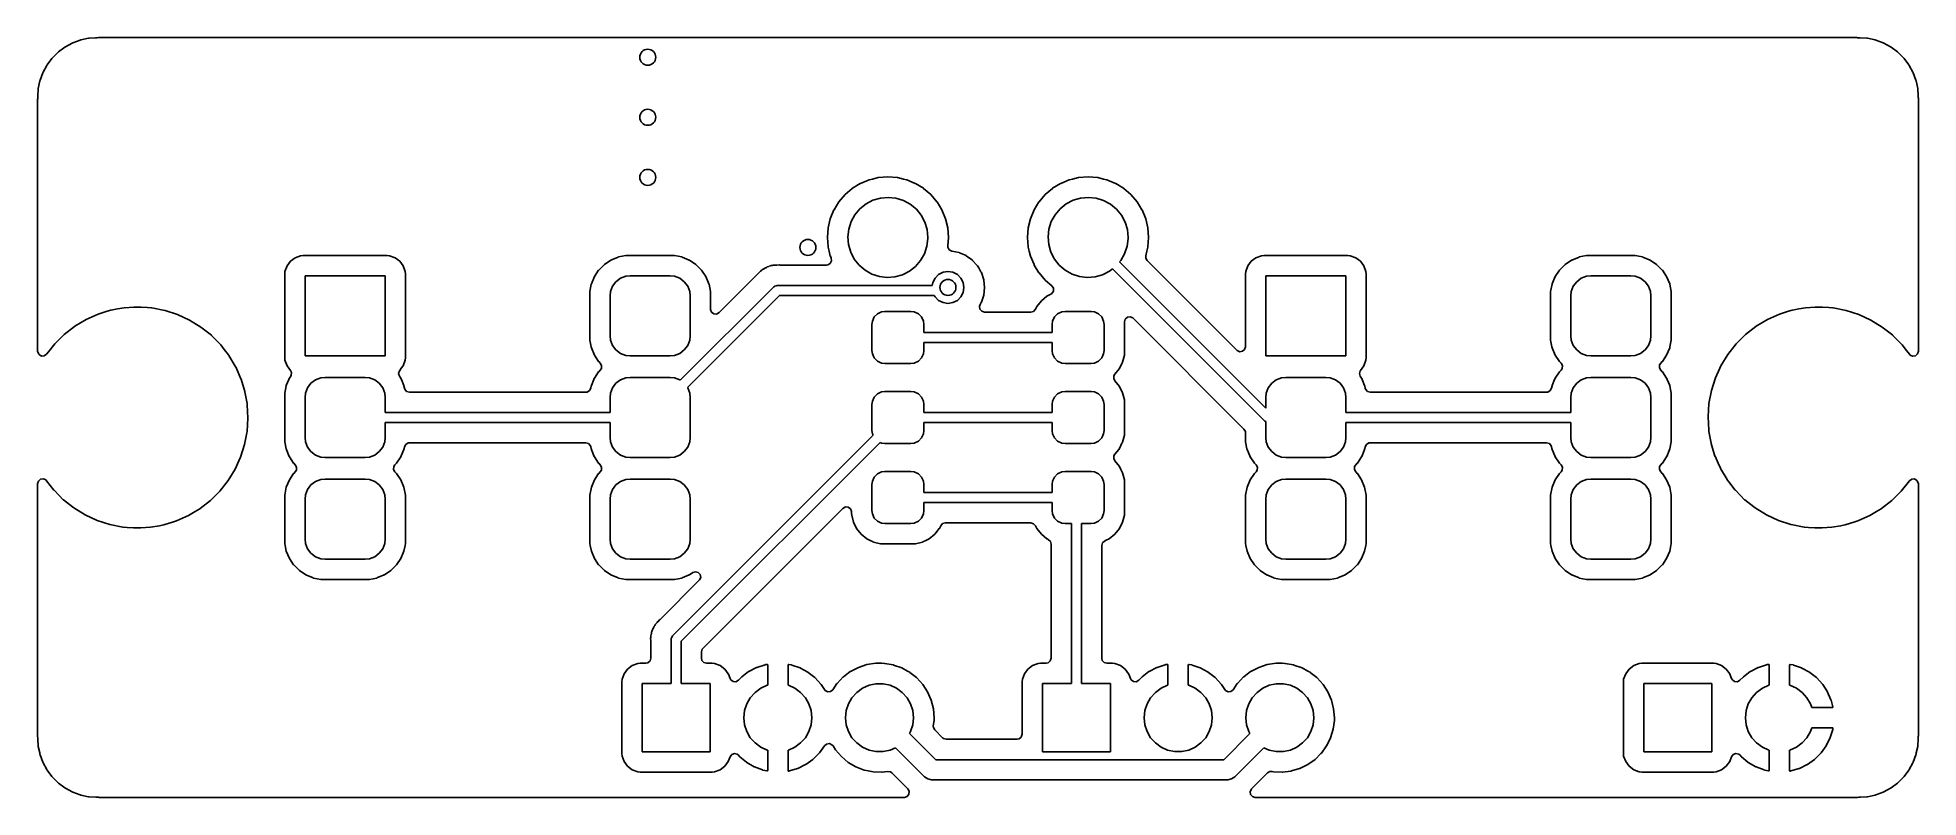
# Model space of a CAD drawing. Extents: x 7.15 to 9, y -4.74 to -4.
import ezdxf

# ---------------------------------------------------------------- set-up
doc = ezdxf.new("R2010")
doc.units = 0
doc.header["$MEASUREMENT"] = 0
doc.layers.add('BLACK', color=7, linetype='CONTINUOUS')

msp = doc.modelspace()

# ---------------------------------------------------------------- linework, layer by layer
at = {"layer": 'BLACK', "linetype": 'CONTINUOUS'}
for p, q in [((7.1606, -4.01641), (7.16602, -4.01099)), ((7.16602, -4.01099), (7.16655, -4.01053)), ((7.16655, -4.01053), (7.17269, -4.00593)), ((7.17269, -4.00593), (7.17329, -4.00555)), ((7.17329, -4.00555), (7.18002, -4.00187)), ((7.18002, -4.00187), (7.18066, -4.00158)), ((7.18066, -4.00158), (7.18785, -3.9989)), ((7.18785, -3.9989), (7.18853, -3.9987)), ((7.18853, -3.9987), (7.19602, -3.99707)), ((7.19602, -3.99707), (7.19672, -3.99697)), ((7.19672, -3.99697), (7.20309, -3.99651)), ((7.20309, -3.99651), (7.2038, -3.99654)), ((7.2038, -3.99654), (7.20413, -3.99655)), ((7.20413, -3.99655), (7.20448, -3.9966)), ((7.20448, -3.9966), (7.20572, -3.99644)), ((7.20572, -3.99644), (7.20636, -3.9964)), ((7.20636, -3.9964), (8.93506, -3.9964)), ((8.93506, -3.9964), (8.93583, -3.99646)), ((8.93583, -3.99646), (8.93641, -3.99655)), ((8.93641, -3.99655), (8.93641, -3.99655)), ((8.93641, -3.99655), (8.93676, -3.9966)), ((8.93676, -3.9966), (8.93736, -3.99652)), ((8.93736, -3.99652), (8.93836, -3.99649)), ((8.93836, -3.99649), (8.94501, -3.99697)), ((8.94501, -3.99697), (8.94571, -3.99707)), ((8.94571, -3.99707), (8.9532, -3.9987)), ((8.9532, -3.9987), (8.95388, -3.9989)), ((8.95388, -3.9989), (8.96107, -4.00158)), ((8.96107, -4.00158), (8.96171, -4.00187)), ((8.96171, -4.00187), (8.96844, -4.00555)), ((8.96844, -4.00555), (8.96904, -4.00593)), ((8.96904, -4.00593), (8.97518, -4.01053)), ((8.97518, -4.01053), (8.97571, -4.01099)), ((8.97571, -4.01099), (8.98113, -4.01641)), ((7.14851, -4.03824), (7.15119, -4.03106)), ((7.15119, -4.03106), (7.15148, -4.03041)), ((7.15148, -4.03041), (7.15516, -4.02368)), ((7.15516, -4.02368), (7.15554, -4.02309)), ((7.15554, -4.02309), (7.16013, -4.01695)), ((7.16013, -4.01695), (7.1606, -4.01641)), ((8.98113, -4.01641), (8.9816, -4.01695)), ((8.9816, -4.01695), (8.98619, -4.02309)), ((8.98619, -4.02309), (8.98658, -4.02368)), ((8.98658, -4.02368), (8.99025, -4.03041)), ((8.99025, -4.03041), (8.99055, -4.03106)), ((8.99055, -4.03106), (8.99323, -4.03824)), ((7.14611, -4.05363), (7.14658, -4.04712)), ((7.14658, -4.04712), (7.14668, -4.04641)), ((7.14668, -4.04641), (7.14831, -4.03892)), ((7.14831, -4.03892), (7.14851, -4.03824)), ((8.99323, -4.03824), (8.99343, -4.03892)), ((8.99343, -4.03892), (8.99506, -4.04641)), ((8.99506, -4.04641), (8.99516, -4.04711)), ((8.99516, -4.04711), (8.99561, -4.05349)), ((7.146, -4.05721), (7.14607, -4.05639)), ((7.146, -4.30478), (7.146, -4.05721)), ((7.14607, -4.05639), (7.14617, -4.0558)), ((7.14615, -4.05469), (7.14611, -4.05363)), ((7.14618, -4.05493), (7.14615, -4.05469)), ((7.14617, -4.0558), (7.1462, -4.05561)), ((7.14617, -4.0558), (7.14617, -4.0558)), ((7.14621, -4.05512), (7.14618, -4.05493)), ((7.14618, -4.05493), (7.14618, -4.05493)), ((7.1462, -4.05561), (7.14621, -4.05512)), ((8.99558, -4.05452), (8.99552, -4.05487)), ((8.99552, -4.05487), (8.99557, -4.05522)), ((8.99557, -4.05522), (8.99569, -4.05611)), ((8.99561, -4.05349), (8.99558, -4.0542)), ((8.99558, -4.0542), (8.99558, -4.05452)), ((8.99569, -4.05611), (8.99573, -4.05676)), ((8.99573, -4.05676), (8.99573, -4.30488)), ((7.95507, -4.13993), (7.94743, -4.14462)), ((7.95524, -4.13983), (7.95507, -4.13993)), ((7.95542, -4.13976), (7.95524, -4.13983)), ((7.96369, -4.13633), (7.95542, -4.13976)), ((7.95542, -4.13976), (7.95542, -4.13976)), ((7.96387, -4.13626), (7.96369, -4.13633)), ((7.96369, -4.13633), (7.96369, -4.13633)), ((7.96703, -4.1355), (7.96387, -4.13626)), ((7.97277, -4.13412), (7.96703, -4.1355)), ((7.97296, -4.13407), (7.97277, -4.13412)), ((7.97277, -4.13412), (7.97277, -4.13412)), ((7.98228, -4.13334), (7.97296, -4.13407)), ((7.9916, -4.13407), (7.98228, -4.13334)), ((7.99179, -4.13412), (7.9916, -4.13407)), ((7.99754, -4.1355), (7.99179, -4.13412)), ((7.99179, -4.13412), (7.99179, -4.13412)), ((8.00069, -4.13626), (7.99754, -4.1355)), ((8.00087, -4.13633), (8.00069, -4.13626)), ((8.00915, -4.13976), (8.00087, -4.13633)), ((8.00087, -4.13633), (8.00087, -4.13633)), ((8.00933, -4.13983), (8.00915, -4.13976)), ((8.00915, -4.13976), (8.00915, -4.13976)), ((8.0095, -4.13993), (8.00933, -4.13983)), ((8.01713, -4.14462), (8.0095, -4.13993)), ((8.15192, -4.13993), (8.14428, -4.14462)), ((8.15209, -4.13983), (8.15192, -4.13993)), ((8.15227, -4.13976), (8.15209, -4.13983)), ((8.16054, -4.13633), (8.15227, -4.13976)), ((8.15227, -4.13976), (8.15227, -4.13976)), ((8.16072, -4.13626), (8.16054, -4.13633)), ((8.16054, -4.13633), (8.16054, -4.13633)), ((8.16388, -4.1355), (8.16072, -4.13626)), ((8.16963, -4.13412), (8.16388, -4.1355)), ((8.16981, -4.13407), (8.16963, -4.13412)), ((8.16963, -4.13412), (8.16963, -4.13412)), ((8.17913, -4.13334), (8.16981, -4.13407)), ((8.18845, -4.13407), (8.17913, -4.13334)), ((8.18864, -4.13412), (8.18845, -4.13407)), ((8.19439, -4.1355), (8.18864, -4.13412)), ((8.18864, -4.13412), (8.18864, -4.13412)), ((8.19754, -4.13626), (8.19439, -4.1355)), ((8.19772, -4.13633), (8.19754, -4.13626)), ((8.206, -4.13976), (8.19772, -4.13633)), ((8.19772, -4.13633), (8.19772, -4.13633)), ((8.20618, -4.13983), (8.206, -4.13976)), ((8.206, -4.13976), (8.206, -4.13976)), ((8.20635, -4.13993), (8.20618, -4.13983)), ((8.21398, -4.14462), (8.20635, -4.13993)), ((7.93399, -4.15806), (7.9293, -4.1657)), ((7.93409, -4.1579), (7.93399, -4.15806)), ((7.93399, -4.15806), (7.93399, -4.15806)), ((7.94016, -4.15079), (7.93409, -4.1579)), ((7.94727, -4.14472), (7.94016, -4.15079)), ((7.94743, -4.14462), (7.94727, -4.14472)), ((7.94743, -4.14462), (7.94743, -4.14462)), ((7.95474, -4.16478), (7.96073, -4.15997)), ((7.96073, -4.15997), (7.96754, -4.15641)), ((7.96754, -4.15641), (7.97491, -4.15424)), ((7.97491, -4.15424), (7.98256, -4.15354)), ((7.98256, -4.15354), (7.9902, -4.15435)), ((7.9902, -4.15435), (7.99754, -4.15662)), ((7.99754, -4.15662), (8.0043, -4.16027)), ((8.0043, -4.16027), (8.01022, -4.16517)), ((8.0173, -4.14472), (8.01713, -4.14462)), ((8.01713, -4.14462), (8.01713, -4.14462)), ((8.02441, -4.15079), (8.0173, -4.14472)), ((8.03048, -4.1579), (8.02441, -4.15079)), ((8.03058, -4.15806), (8.03048, -4.1579)), ((8.03526, -4.1657), (8.03058, -4.15806)), ((8.03058, -4.15806), (8.03058, -4.15806)), ((8.13084, -4.15806), (8.12616, -4.1657)), ((8.13094, -4.1579), (8.13084, -4.15806)), ((8.13084, -4.15806), (8.13084, -4.15806)), ((8.13701, -4.15079), (8.13094, -4.1579)), ((8.14412, -4.14472), (8.13701, -4.15079)), ((8.14428, -4.14462), (8.14412, -4.14472)), ((8.14428, -4.14462), (8.14428, -4.14462)), ((8.15159, -4.16478), (8.15758, -4.15997)), ((8.15758, -4.15997), (8.16439, -4.15641)), ((8.16439, -4.15641), (8.17176, -4.15424)), ((8.17176, -4.15424), (8.17941, -4.15354)), ((8.17941, -4.15354), (8.18705, -4.15435)), ((8.18705, -4.15435), (8.19439, -4.15662)), ((8.19439, -4.15662), (8.20115, -4.16027)), ((8.20115, -4.16027), (8.20707, -4.16517)), ((8.21415, -4.14472), (8.21398, -4.14462)), ((8.21398, -4.14462), (8.21398, -4.14462)), ((8.22126, -4.15079), (8.21415, -4.14472)), ((8.22733, -4.1579), (8.22126, -4.15079)), ((8.22743, -4.15806), (8.22733, -4.1579)), ((8.23211, -4.1657), (8.22743, -4.15806)), ((8.22743, -4.15806), (8.22743, -4.15806)), ((7.92563, -4.1745), (7.92344, -4.18359)), ((7.9292, -4.16587), (7.92563, -4.1745)), ((7.9293, -4.1657), (7.9292, -4.16587)), ((7.94377, -4.18473), (7.9461, -4.1774)), ((7.9461, -4.1774), (7.9498, -4.17067)), ((7.9498, -4.17067), (7.95474, -4.16478)), ((8.01022, -4.16517), (8.01508, -4.17113)), ((8.01508, -4.17113), (8.01868, -4.17791)), ((8.01868, -4.17791), (8.0209, -4.18527)), ((8.03536, -4.16587), (8.03526, -4.1657)), ((8.03894, -4.1745), (8.03536, -4.16587)), ((8.04112, -4.18359), (8.03894, -4.1745)), ((8.12248, -4.1745), (8.12029, -4.18359)), ((8.12605, -4.16587), (8.12248, -4.1745)), ((8.12616, -4.1657), (8.12605, -4.16587)), ((8.14062, -4.18473), (8.14295, -4.1774)), ((8.14295, -4.1774), (8.14665, -4.17067)), ((8.14665, -4.17067), (8.15159, -4.16478)), ((8.20707, -4.16517), (8.21193, -4.17113)), ((8.21193, -4.17113), (8.21553, -4.17791)), ((8.21553, -4.17791), (8.21775, -4.18527)), ((8.23221, -4.16587), (8.23211, -4.1657)), ((8.23579, -4.1745), (8.23221, -4.16587)), ((8.23797, -4.18359), (8.23579, -4.1745)), ((7.92344, -4.18359), (7.92271, -4.19291)), ((7.92271, -4.19291), (7.92344, -4.20223)), ((7.94292, -4.19236), (7.94377, -4.18473)), ((7.94356, -4.20002), (7.94292, -4.19236)), ((8.02164, -4.19401), (8.02068, -4.20164)), ((8.0209, -4.18527), (8.02165, -4.19291)), ((8.02165, -4.19291), (8.02164, -4.19401)), ((8.04186, -4.19291), (8.04112, -4.18359)), ((8.04121, -4.20112), (8.04184, -4.19311)), ((8.04184, -4.19311), (8.04186, -4.19291)), ((8.12029, -4.18359), (8.11956, -4.19291)), ((8.11956, -4.19291), (8.12029, -4.20223)), ((8.13977, -4.19236), (8.14062, -4.18473)), ((8.14041, -4.20002), (8.13977, -4.19236)), ((8.21849, -4.19401), (8.21753, -4.20164)), ((8.21775, -4.18527), (8.2185, -4.19291)), ((8.2185, -4.19291), (8.21849, -4.19401)), ((8.23871, -4.19291), (8.23797, -4.18359)), ((8.23797, -4.20223), (8.23871, -4.19291)), ((7.39475, -4.21641), (7.39131, -4.221)), ((7.39934, -4.21297), (7.39475, -4.21641)), ((7.40471, -4.21095), (7.39934, -4.21297)), ((7.40716, -4.21069), (7.40471, -4.21095)), ((7.48969, -4.21069), (7.40716, -4.21069)), ((7.49214, -4.21095), (7.48969, -4.21069)), ((7.49751, -4.21297), (7.49214, -4.21095)), ((7.5021, -4.21641), (7.49751, -4.21297)), ((7.50554, -4.221), (7.5021, -4.21641)), ((7.70969, -4.21537), (7.70362, -4.21943)), ((7.70989, -4.21523), (7.70969, -4.21537)), ((7.70969, -4.21537), (7.70969, -4.21537)), ((7.71708, -4.21224), (7.70989, -4.21523)), ((7.71731, -4.21219), (7.71708, -4.21224)), ((7.72453, -4.21074), (7.71731, -4.21219)), ((7.71731, -4.21219), (7.71731, -4.21219)), ((7.72471, -4.2107), (7.72453, -4.21074)), ((7.72453, -4.21074), (7.72453, -4.21074)), ((7.72495, -4.21069), (7.72471, -4.2107)), ((7.7719, -4.21069), (7.72495, -4.21069)), ((7.77214, -4.2107), (7.7719, -4.21069)), ((7.77232, -4.21074), (7.77214, -4.2107)), ((7.77954, -4.21219), (7.77232, -4.21074)), ((7.77232, -4.21074), (7.77232, -4.21074)), ((7.77977, -4.21224), (7.77954, -4.21219)), ((7.77954, -4.21219), (7.77954, -4.21219)), ((7.78696, -4.21523), (7.77977, -4.21224)), ((7.78717, -4.21537), (7.78696, -4.21523)), ((7.79323, -4.21943), (7.78717, -4.21537)), ((7.78717, -4.21537), (7.78717, -4.21537)), ((7.92344, -4.20223), (7.92349, -4.20242)), ((7.92349, -4.20242), (7.92349, -4.20242)), ((7.92349, -4.20242), (7.92444, -4.20636)), ((7.92444, -4.20636), (7.92563, -4.21132)), ((7.92673, -4.21604), (7.92548, -4.21854)), ((7.92563, -4.21132), (7.9257, -4.2115)), ((7.9257, -4.2115), (7.9257, -4.2115)), ((7.9257, -4.2115), (7.92643, -4.21326)), ((7.92643, -4.21326), (7.92673, -4.21604)), ((7.94568, -4.20741), (7.94356, -4.20002)), ((7.94919, -4.21424), (7.94568, -4.20741)), ((7.95396, -4.22026), (7.94919, -4.21424)), ((8.01445, -4.21561), (8.00943, -4.22142)), ((8.01825, -4.20893), (8.01445, -4.21561)), ((8.02068, -4.20164), (8.01825, -4.20893)), ((8.04131, -4.20259), (8.04121, -4.20112)), ((8.04267, -4.20504), (8.04131, -4.20259)), ((8.04512, -4.20636), (8.04267, -4.20504)), ((8.05245, -4.20792), (8.04512, -4.20636)), ((8.05269, -4.20803), (8.05245, -4.20792)), ((8.05908, -4.21087), (8.05269, -4.20803)), ((8.05269, -4.20803), (8.05269, -4.20803)), ((8.05932, -4.21098), (8.05908, -4.21087)), ((8.05908, -4.21087), (8.05908, -4.21087)), ((8.0654, -4.2154), (8.05932, -4.21098)), ((8.06558, -4.21559), (8.0654, -4.2154)), ((8.0697, -4.22018), (8.06558, -4.21559)), ((8.06558, -4.21559), (8.06558, -4.21559)), ((8.12029, -4.20223), (8.12034, -4.20242)), ((8.12034, -4.20242), (8.12034, -4.20242)), ((8.12034, -4.20242), (8.12129, -4.20636)), ((8.12129, -4.20636), (8.12248, -4.21132)), ((8.12248, -4.21132), (8.12255, -4.2115)), ((8.12255, -4.2115), (8.12255, -4.2115)), ((8.12255, -4.2115), (8.12596, -4.21974)), ((8.14253, -4.20741), (8.14041, -4.20002)), ((8.14604, -4.21424), (8.14253, -4.20741)), ((8.15081, -4.22026), (8.14604, -4.21424)), ((8.2113, -4.21561), (8.21014, -4.21696)), ((8.21014, -4.21696), (8.35394, -4.36076)), ((8.2151, -4.20893), (8.2113, -4.21561)), ((8.21753, -4.20164), (8.2151, -4.20893)), ((8.23584, -4.21323), (8.23586, -4.21102)), ((8.23718, -4.21569), (8.23584, -4.21323)), ((8.23586, -4.21102), (8.23587, -4.21098)), ((8.23587, -4.21098), (8.23698, -4.20636)), ((8.23698, -4.20636), (8.23793, -4.20242)), ((8.28373, -4.26224), (8.23718, -4.21569)), ((8.23793, -4.20242), (8.23797, -4.20223)), ((8.23793, -4.20242), (8.23793, -4.20242)), ((8.33964, -4.21641), (8.3362, -4.221)), ((8.34422, -4.21297), (8.33964, -4.21641)), ((8.34959, -4.21095), (8.34422, -4.21297)), ((8.35204, -4.21069), (8.34959, -4.21095)), ((8.43457, -4.21069), (8.35204, -4.21069)), ((8.43702, -4.21095), (8.43457, -4.21069)), ((8.44239, -4.21297), (8.43702, -4.21095)), ((8.44698, -4.21641), (8.44239, -4.21297)), ((8.45042, -4.221), (8.44698, -4.21641)), ((8.65457, -4.21537), (8.6485, -4.21943)), ((8.65477, -4.21523), (8.65457, -4.21537)), ((8.65457, -4.21537), (8.65457, -4.21537)), ((8.66196, -4.21224), (8.65477, -4.21523)), ((8.66219, -4.21219), (8.66196, -4.21224)), ((8.6622, -4.21219), (8.66219, -4.21219)), ((8.66941, -4.21074), (8.6622, -4.21219)), ((8.66959, -4.2107), (8.66941, -4.21074)), ((8.66941, -4.21074), (8.66941, -4.21074)), ((8.66983, -4.21069), (8.66959, -4.2107)), ((8.71678, -4.21069), (8.66983, -4.21069)), ((8.71702, -4.2107), (8.71678, -4.21069)), ((8.7172, -4.21074), (8.71702, -4.2107)), ((8.72442, -4.21219), (8.7172, -4.21074)), ((8.7172, -4.21074), (8.7172, -4.21074)), ((8.72466, -4.21224), (8.72442, -4.21219)), ((8.72442, -4.21219), (8.72442, -4.21219)), ((8.73185, -4.21523), (8.72466, -4.21224)), ((8.73205, -4.21537), (8.73185, -4.21523)), ((8.73811, -4.21943), (8.73205, -4.21537)), ((8.73205, -4.21537), (8.73205, -4.21537)), ((7.3893, -4.22637), (7.38904, -4.22881)), ((7.38904, -4.22881), (7.38904, -4.31134)), ((7.39131, -4.221), (7.3893, -4.22637)), ((7.40906, -4.30945), (7.40906, -4.23071)), ((7.40906, -4.23071), (7.4878, -4.23071)), ((7.4878, -4.23071), (7.4878, -4.30945)), ((7.50755, -4.22637), (7.50554, -4.221)), ((7.50781, -4.22881), (7.50755, -4.22637)), ((7.50781, -4.31134), (7.50781, -4.22881)), ((7.69358, -4.23154), (7.69059, -4.23873)), ((7.69371, -4.23134), (7.69358, -4.23154)), ((7.69778, -4.22527), (7.69371, -4.23134)), ((7.69371, -4.23134), (7.69371, -4.23134)), ((7.69791, -4.22507), (7.69778, -4.22527)), ((7.69778, -4.22527), (7.69778, -4.22527)), ((7.70342, -4.21956), (7.69791, -4.22507)), ((7.70362, -4.21943), (7.70342, -4.21956)), ((7.70362, -4.21943), (7.70362, -4.21943)), ((7.71482, -4.23647), (7.71929, -4.23313)), ((7.71929, -4.23313), (7.72451, -4.23117)), ((7.72451, -4.23117), (7.72874, -4.23071)), ((7.72874, -4.23071), (7.76811, -4.23071)), ((7.76811, -4.23071), (7.77234, -4.23117)), ((7.77234, -4.23117), (7.77756, -4.23313)), ((7.77756, -4.23313), (7.78203, -4.23647)), ((7.79343, -4.21956), (7.79323, -4.21943)), ((7.79323, -4.21943), (7.79323, -4.21943)), ((7.79894, -4.22507), (7.79343, -4.21956)), ((7.79907, -4.22527), (7.79894, -4.22507)), ((7.80314, -4.23134), (7.79907, -4.22527)), ((7.79907, -4.22527), (7.79907, -4.22527)), ((7.80327, -4.23154), (7.80314, -4.23134)), ((7.80314, -4.23134), (7.80314, -4.23134)), ((7.80626, -4.23873), (7.80327, -4.23154)), ((7.85481, -4.22842), (7.81628, -4.26695)), ((7.85513, -4.22808), (7.85481, -4.22842)), ((7.85604, -4.22697), (7.85513, -4.22808)), ((7.85624, -4.22673), (7.85604, -4.22697)), ((7.85688, -4.22626), (7.85624, -4.22673)), ((7.85747, -4.22576), (7.85688, -4.22626)), ((7.85804, -4.2252), (7.85747, -4.22576)), ((7.85953, -4.22431), (7.85804, -4.2252)), ((7.85993, -4.22405), (7.85953, -4.22431)), ((7.86108, -4.22321), (7.85993, -4.22405)), ((7.86133, -4.22303), (7.86108, -4.22321)), ((7.86177, -4.22286), (7.86133, -4.22303)), ((7.86207, -4.22274), (7.86177, -4.22286)), ((7.86277, -4.22239), (7.86207, -4.22274)), ((7.86319, -4.22215), (7.86277, -4.22239)), ((7.86346, -4.22199), (7.86319, -4.22215)), ((7.86376, -4.2219), (7.86346, -4.22199)), ((7.86513, -4.2215), (7.86376, -4.2219)), ((7.86557, -4.22135), (7.86513, -4.2215)), ((7.8669, -4.22082), (7.86557, -4.22135)), ((7.86719, -4.22071), (7.8669, -4.22082)), ((7.8669, -4.22082), (7.8669, -4.22082)), ((7.86793, -4.22062), (7.86719, -4.22071)), ((7.86798, -4.22061), (7.86793, -4.22062)), ((7.86875, -4.22045), (7.86798, -4.22061)), ((7.86921, -4.22032), (7.86875, -4.22045)), ((7.86951, -4.22023), (7.86921, -4.22032)), ((7.86921, -4.22032), (7.86921, -4.22032)), ((7.87125, -4.22018), (7.86951, -4.22023)), ((7.87172, -4.22014), (7.87125, -4.22018)), ((7.87188, -4.22012), (7.87172, -4.22014)), ((7.87297, -4.22012), (7.87188, -4.22012)), ((7.87313, -4.22012), (7.87297, -4.22012)), ((7.8755, -4.22004), (7.87313, -4.22012)), ((7.87581, -4.22003), (7.8755, -4.22004)), ((7.8755, -4.22004), (7.8755, -4.22004)), ((7.87611, -4.2201), (7.87581, -4.22003)), ((7.87655, -4.22012), (7.87611, -4.2201)), ((7.92185, -4.22012), (7.87655, -4.22012)), ((7.92307, -4.21996), (7.92185, -4.22012)), ((7.92548, -4.21854), (7.92307, -4.21996)), ((7.95981, -4.22524), (7.95396, -4.22026)), ((7.96652, -4.22899), (7.95981, -4.22524)), ((7.97383, -4.23137), (7.96652, -4.22899)), ((7.98146, -4.23227), (7.97383, -4.23137)), ((7.98912, -4.23169), (7.98146, -4.23227)), ((7.99652, -4.22962), (7.98912, -4.23169)), ((8.00338, -4.22615), (7.99652, -4.22962)), ((8.00943, -4.22142), (8.00338, -4.22615)), ((8.02636, -4.23726), (8.0286, -4.23287)), ((8.0286, -4.23287), (8.03208, -4.22939)), ((8.03208, -4.22939), (8.03647, -4.22715)), ((8.03647, -4.22715), (8.04134, -4.22638)), ((8.04134, -4.22638), (8.04621, -4.22715)), ((8.04621, -4.22715), (8.0506, -4.22939)), ((8.0506, -4.22939), (8.05408, -4.23287)), ((8.05408, -4.23287), (8.05632, -4.23726)), ((8.07043, -4.22099), (8.0697, -4.22018)), ((8.07155, -4.22291), (8.07043, -4.22099)), ((8.07375, -4.22673), (8.07155, -4.22291)), ((8.07419, -4.2275), (8.07375, -4.22673)), ((8.07652, -4.23465), (8.07419, -4.2275)), ((8.07654, -4.23491), (8.07652, -4.23465)), ((8.07695, -4.23873), (8.07654, -4.23491)), ((8.07654, -4.23491), (8.07654, -4.23491)), ((8.12596, -4.21974), (8.12605, -4.21996)), ((8.12605, -4.21996), (8.12616, -4.22013)), ((8.12616, -4.22013), (8.13084, -4.22776)), ((8.13084, -4.22776), (8.13084, -4.22776)), ((8.13084, -4.22776), (8.13094, -4.22793)), ((8.13094, -4.22793), (8.13701, -4.23504)), ((8.13701, -4.23504), (8.13716, -4.23516)), ((8.13716, -4.23516), (8.13716, -4.23516)), ((8.13716, -4.23516), (8.14355, -4.24062)), ((8.15666, -4.22524), (8.15081, -4.22026)), ((8.16337, -4.22899), (8.15666, -4.22524)), ((8.17068, -4.23137), (8.16337, -4.22899)), ((8.17831, -4.23227), (8.17068, -4.23137)), ((8.18597, -4.23169), (8.17831, -4.23227)), ((8.19337, -4.22962), (8.18597, -4.23169)), ((8.20023, -4.22615), (8.19337, -4.22962)), ((8.20314, -4.22388), (8.20023, -4.22615)), ((8.35282, -4.37356), (8.20314, -4.22388)), ((8.33418, -4.22637), (8.33392, -4.22881)), ((8.33392, -4.22881), (8.33392, -4.30045)), ((8.3362, -4.221), (8.33418, -4.22637)), ((8.35394, -4.30945), (8.35394, -4.23071)), ((8.35394, -4.23071), (8.43268, -4.23071)), ((8.43268, -4.23071), (8.43268, -4.30945)), ((8.45243, -4.22637), (8.45042, -4.221)), ((8.4527, -4.22881), (8.45243, -4.22637)), ((8.4527, -4.31134), (8.4527, -4.22881)), ((8.63846, -4.23154), (8.63547, -4.23873)), ((8.6386, -4.23134), (8.63846, -4.23154)), ((8.64266, -4.22527), (8.6386, -4.23134)), ((8.6386, -4.23134), (8.6386, -4.23134)), ((8.64279, -4.22507), (8.64266, -4.22527)), ((8.64266, -4.22527), (8.64266, -4.22527)), ((8.6483, -4.21956), (8.64279, -4.22507)), ((8.6485, -4.21943), (8.6483, -4.21956)), ((8.6485, -4.21943), (8.6485, -4.21943)), ((8.6597, -4.23647), (8.66417, -4.23313)), ((8.66417, -4.23313), (8.66939, -4.23117)), ((8.66939, -4.23117), (8.67362, -4.23071)), ((8.67362, -4.23071), (8.71299, -4.23071)), ((8.71299, -4.23071), (8.71722, -4.23117)), ((8.71722, -4.23117), (8.72245, -4.23313)), ((8.72245, -4.23313), (8.72691, -4.23647)), ((8.73832, -4.21956), (8.73811, -4.21943)), ((8.73811, -4.21943), (8.73811, -4.21943)), ((8.74382, -4.22507), (8.73832, -4.21956)), ((8.74396, -4.22527), (8.74382, -4.22507)), ((8.74802, -4.23134), (8.74396, -4.22527)), ((8.74396, -4.22527), (8.74396, -4.22527)), ((8.74815, -4.23154), (8.74802, -4.23134)), ((8.74802, -4.23134), (8.74802, -4.23134)), ((8.75115, -4.23873), (8.74815, -4.23154)), ((7.68905, -4.24636), (7.68904, -4.2466)), ((7.68904, -4.2466), (7.68904, -4.29356)), ((7.68908, -4.24618), (7.68905, -4.24636)), ((7.69054, -4.23897), (7.68908, -4.24618)), ((7.69059, -4.23873), (7.69054, -4.23897)), ((7.69054, -4.23897), (7.69054, -4.23897)), ((7.70906, -4.25039), (7.70951, -4.24617)), ((7.70906, -4.28976), (7.70906, -4.25039)), ((7.70951, -4.24617), (7.71147, -4.24094)), ((7.71147, -4.24094), (7.71482, -4.23647)), ((7.77805, -4.33349), (7.86996, -4.24158)), ((7.78203, -4.23647), (7.78538, -4.24094)), ((7.87548, -4.24998), (7.78501, -4.34045)), ((7.78538, -4.24094), (7.78734, -4.24617)), ((7.78734, -4.24617), (7.7878, -4.25039)), ((7.7878, -4.25039), (7.7878, -4.28976)), ((7.80631, -4.23897), (7.80626, -4.23873)), ((7.80777, -4.24618), (7.80631, -4.23897)), ((7.80631, -4.23897), (7.80631, -4.23897)), ((7.8078, -4.24636), (7.80777, -4.24618)), ((7.80781, -4.2466), (7.8078, -4.24636)), ((7.80781, -4.26344), (7.80781, -4.2466)), ((7.86996, -4.24158), (7.87067, -4.24106)), ((7.87067, -4.24106), (7.87079, -4.24092)), ((7.87079, -4.24092), (7.87089, -4.24089)), ((7.87089, -4.24089), (7.8711, -4.24073)), ((7.8711, -4.24073), (7.87228, -4.24048)), ((7.87228, -4.24048), (7.87344, -4.24014)), ((7.87344, -4.24014), (8.02591, -4.24014)), ((8.02788, -4.24998), (7.87548, -4.24998)), ((8.02591, -4.24014), (8.02636, -4.23726)), ((8.0286, -4.25138), (8.02788, -4.24998)), ((8.03208, -4.25487), (8.0286, -4.25138)), ((8.05408, -4.25138), (8.0506, -4.25487)), ((8.05632, -4.24699), (8.05408, -4.25138)), ((8.05632, -4.23726), (8.05709, -4.24213)), ((8.05709, -4.24213), (8.05632, -4.24699)), ((8.07419, -4.25675), (8.07652, -4.2496)), ((8.07652, -4.2496), (8.0773, -4.24213)), ((8.0773, -4.24213), (8.07695, -4.23873)), ((8.13871, -4.25074), (8.13316, -4.2552)), ((8.14253, -4.24884), (8.13871, -4.25074)), ((8.1436, -4.24812), (8.14253, -4.24884)), ((8.14355, -4.24062), (8.14508, -4.24296)), ((8.1451, -4.24576), (8.1436, -4.24812)), ((8.14508, -4.24296), (8.1451, -4.24576)), ((8.63393, -4.24636), (8.63392, -4.2466)), ((8.63392, -4.2466), (8.63392, -4.29356)), ((8.63397, -4.24618), (8.63393, -4.24636)), ((8.63542, -4.23897), (8.63397, -4.24618)), ((8.63547, -4.23873), (8.63542, -4.23897)), ((8.63542, -4.23897), (8.63542, -4.23897)), ((8.65394, -4.25039), (8.6544, -4.24617)), ((8.65394, -4.28976), (8.65394, -4.25039)), ((8.6544, -4.24617), (8.65636, -4.24094)), ((8.65636, -4.24094), (8.6597, -4.23647)), ((8.72691, -4.23647), (8.73026, -4.24094)), ((8.73026, -4.24094), (8.73222, -4.24617)), ((8.73222, -4.24617), (8.73268, -4.25039)), ((8.73268, -4.25039), (8.73268, -4.28976)), ((8.75119, -4.23897), (8.75115, -4.23873)), ((8.75265, -4.24618), (8.75119, -4.23897)), ((8.75119, -4.23897), (8.75119, -4.23897)), ((8.75268, -4.24636), (8.75265, -4.24618)), ((8.7527, -4.2466), (8.75268, -4.24636)), ((8.7527, -4.29356), (8.7527, -4.2466)), ((7.20564, -4.2683), (7.19369, -4.27366)), ((7.2143, -4.26561), (7.20564, -4.2683)), ((7.218, -4.26446), (7.2143, -4.26561)), ((7.21814, -4.26442), (7.218, -4.26446)), ((7.218, -4.26446), (7.218, -4.26446)), ((7.21829, -4.26439), (7.21814, -4.26442)), ((7.22445, -4.26327), (7.21829, -4.26439)), ((7.21829, -4.26439), (7.21829, -4.26439)), ((7.23102, -4.26207), (7.22445, -4.26327)), ((7.23117, -4.26206), (7.23102, -4.26207)), ((7.24073, -4.26148), (7.23117, -4.26206)), ((7.23117, -4.26206), (7.23117, -4.26206)), ((7.2408, -4.26148), (7.24073, -4.26148)), ((7.24073, -4.26148), (7.24073, -4.26148)), ((7.24795, -4.26148), (7.2408, -4.26148)), ((7.25418, -4.26192), (7.24795, -4.26148)), ((7.25815, -4.2622), (7.25418, -4.26192)), ((7.2583, -4.26221), (7.25815, -4.2622)), ((7.25815, -4.2622), (7.25815, -4.2622)), ((7.25844, -4.26224), (7.2583, -4.26221)), ((7.27101, -4.26467), (7.25844, -4.26224)), ((7.25844, -4.26224), (7.25844, -4.26224)), ((7.27115, -4.2647), (7.27101, -4.26467)), ((7.27101, -4.26467), (7.27101, -4.26467)), ((7.27129, -4.26474), (7.27115, -4.2647)), ((7.28347, -4.26866), (7.27129, -4.26474)), ((7.27129, -4.26474), (7.27129, -4.26474)), ((7.28362, -4.26871), (7.28347, -4.26866)), ((7.28347, -4.26866), (7.28347, -4.26866)), ((7.29551, -4.27419), (7.28362, -4.26871)), ((7.80783, -4.2638), (7.80781, -4.26344)), ((7.8088, -4.26641), (7.80783, -4.2638)), ((7.81104, -4.26809), (7.8088, -4.26641)), ((7.81383, -4.26829), (7.81104, -4.26809)), ((7.81628, -4.26695), (7.81383, -4.26829)), ((7.96697, -4.27523), (7.96885, -4.2712)), ((7.96885, -4.2712), (7.97199, -4.26806)), ((7.97199, -4.26806), (7.97602, -4.26618)), ((7.97602, -4.26618), (7.97933, -4.26575)), ((7.97933, -4.26575), (8.00492, -4.26575)), ((8.00492, -4.26575), (8.00823, -4.26618)), ((8.00823, -4.26618), (8.01226, -4.26806)), ((8.01226, -4.26806), (8.0154, -4.2712)), ((8.0154, -4.2712), (8.01728, -4.27523)), ((8.03647, -4.2571), (8.03208, -4.25487)), ((8.04134, -4.25787), (8.03647, -4.2571)), ((8.04621, -4.2571), (8.04134, -4.25787)), ((8.0506, -4.25487), (8.04621, -4.2571)), ((8.07231, -4.26073), (8.07292, -4.25896)), ((8.07271, -4.2635), (8.07231, -4.26073)), ((8.07454, -4.26561), (8.07271, -4.2635)), ((8.07292, -4.25896), (8.07406, -4.25698)), ((8.07406, -4.25698), (8.07419, -4.25675)), ((8.07406, -4.25698), (8.07406, -4.25698)), ((8.07722, -4.2664), (8.07454, -4.26561)), ((8.12281, -4.2664), (8.07722, -4.2664)), ((8.12536, -4.26569), (8.12281, -4.2664)), ((8.12726, -4.26364), (8.12536, -4.26569)), ((8.12857, -4.261), (8.12726, -4.26364)), ((8.12869, -4.26076), (8.12857, -4.261)), ((8.12857, -4.261), (8.12857, -4.261)), ((8.13316, -4.2552), (8.12869, -4.26076)), ((8.14414, -4.27523), (8.14601, -4.2712)), ((8.14601, -4.2712), (8.14916, -4.26806)), ((8.14916, -4.26806), (8.15318, -4.26618)), ((8.15318, -4.26618), (8.1565, -4.26575)), ((8.1565, -4.26575), (8.18209, -4.26575)), ((8.18209, -4.26575), (8.1854, -4.26618)), ((8.1854, -4.26618), (8.18943, -4.26806)), ((8.18943, -4.26806), (8.19257, -4.2712)), ((8.19257, -4.2712), (8.19445, -4.27523)), ((8.21569, -4.27325), (8.2178, -4.27142)), ((8.2178, -4.27142), (8.22057, -4.27102)), ((8.22057, -4.27102), (8.22311, -4.27218)), ((8.22311, -4.27218), (8.22337, -4.27242)), ((8.22337, -4.27242), (8.33246, -4.38152)), ((8.32545, -4.30396), (8.28373, -4.26224)), ((8.85918, -4.2683), (8.84723, -4.27366)), ((8.86785, -4.26561), (8.85918, -4.2683)), ((8.87154, -4.26446), (8.86785, -4.26561)), ((8.87169, -4.26442), (8.87154, -4.26446)), ((8.87154, -4.26446), (8.87154, -4.26446)), ((8.87183, -4.26439), (8.87169, -4.26442)), ((8.878, -4.26327), (8.87183, -4.26439)), ((8.87183, -4.26439), (8.87183, -4.26439)), ((8.88457, -4.26207), (8.878, -4.26327)), ((8.88472, -4.26206), (8.88457, -4.26207)), ((8.89427, -4.26148), (8.88472, -4.26206)), ((8.88472, -4.26206), (8.88472, -4.26206)), ((8.89435, -4.26148), (8.89427, -4.26148)), ((8.89427, -4.26148), (8.89427, -4.26148)), ((8.9015, -4.26148), (8.89435, -4.26148)), ((8.90773, -4.26192), (8.9015, -4.26148)), ((8.91169, -4.2622), (8.90773, -4.26192)), ((8.91184, -4.26221), (8.91169, -4.2622)), ((8.91169, -4.2622), (8.91169, -4.2622)), ((8.91199, -4.26224), (8.91184, -4.26221)), ((8.92455, -4.26467), (8.91199, -4.26224)), ((8.91199, -4.26224), (8.91199, -4.26224)), ((8.9247, -4.2647), (8.92455, -4.26467)), ((8.92455, -4.26467), (8.92455, -4.26467)), ((8.92484, -4.26474), (8.9247, -4.2647)), ((8.93702, -4.26866), (8.92484, -4.26474)), ((8.92484, -4.26474), (8.92484, -4.26474)), ((8.93716, -4.26871), (8.93702, -4.26866)), ((8.93702, -4.26866), (8.93702, -4.26866)), ((8.94905, -4.27419), (8.93716, -4.26871)), ((7.17214, -4.28847), (7.16286, -4.2977)), ((7.17226, -4.28837), (7.17214, -4.28847)), ((7.18235, -4.2805), (7.17226, -4.28837)), ((7.17226, -4.28837), (7.17226, -4.28837)), ((7.18247, -4.28041), (7.18235, -4.2805)), ((7.18235, -4.2805), (7.18235, -4.2805)), ((7.1826, -4.28034), (7.18247, -4.28041)), ((7.18813, -4.277), (7.1826, -4.28034)), ((7.1826, -4.28034), (7.1826, -4.28034)), ((7.19369, -4.27366), (7.18813, -4.277)), ((7.30666, -4.28106), (7.29551, -4.27419)), ((7.3169, -4.28922), (7.30666, -4.28106)), ((7.317, -4.28933), (7.3169, -4.28922)), ((7.32116, -4.29356), (7.317, -4.28933)), ((7.317, -4.28933), (7.317, -4.28933)), ((7.70951, -4.29399), (7.70906, -4.28976)), ((7.7878, -4.28976), (7.78734, -4.29399)), ((7.96654, -4.27854), (7.96697, -4.27523)), ((7.96654, -4.30413), (7.96654, -4.27854)), ((8.01728, -4.27523), (8.01772, -4.27854)), ((8.01772, -4.27854), (8.01772, -4.28642)), ((8.01772, -4.28642), (8.1437, -4.28642)), ((8.1437, -4.27854), (8.14414, -4.27523)), ((8.1437, -4.28642), (8.1437, -4.27854)), ((8.19445, -4.27523), (8.19488, -4.27854)), ((8.19488, -4.27854), (8.19488, -4.30413)), ((8.2149, -4.27593), (8.21569, -4.27325)), ((8.2149, -4.30697), (8.2149, -4.27593)), ((8.6544, -4.29399), (8.65394, -4.28976)), ((8.73268, -4.28976), (8.73222, -4.29399)), ((8.82569, -4.28847), (8.8164, -4.2977)), ((8.8258, -4.28837), (8.82569, -4.28847)), ((8.83589, -4.2805), (8.8258, -4.28837)), ((8.8258, -4.28837), (8.8258, -4.28837)), ((8.83601, -4.28041), (8.83589, -4.2805)), ((8.83589, -4.2805), (8.83589, -4.2805)), ((8.83614, -4.28034), (8.83601, -4.28041)), ((8.84168, -4.277), (8.83614, -4.28034)), ((8.83614, -4.28034), (8.83614, -4.28034)), ((8.84723, -4.27366), (8.84168, -4.277)), ((8.9602, -4.28106), (8.94905, -4.27419)), ((8.97044, -4.28922), (8.9602, -4.28106)), ((8.97054, -4.28933), (8.97044, -4.28922)), ((8.9747, -4.29356), (8.97054, -4.28933)), ((8.97054, -4.28933), (8.97054, -4.28933)), ((7.14609, -4.30571), (7.146, -4.30478)), ((7.14737, -4.3082), (7.14609, -4.30571)), ((7.14979, -4.3096), (7.14737, -4.3082)), ((7.15258, -4.30947), (7.14979, -4.3096)), ((7.15486, -4.30785), (7.15258, -4.30947)), ((7.15682, -4.30536), (7.15486, -4.30785)), ((7.16286, -4.2977), (7.15682, -4.30536)), ((7.32608, -4.29856), (7.32116, -4.29356)), ((7.32961, -4.30313), (7.32608, -4.29856)), ((7.33367, -4.3084), (7.32961, -4.30313)), ((7.33408, -4.30892), (7.33367, -4.3084)), ((7.33416, -4.30905), (7.33408, -4.30892)), ((7.34034, -4.31944), (7.33416, -4.30905)), ((7.33416, -4.30905), (7.33416, -4.30905)), ((7.4878, -4.30945), (7.40906, -4.30945)), ((7.68904, -4.29356), (7.68905, -4.2938)), ((7.68905, -4.2938), (7.68908, -4.29398)), ((7.68908, -4.29398), (7.68908, -4.29398)), ((7.68908, -4.29398), (7.69039, -4.30045)), ((7.69039, -4.30045), (7.69059, -4.30143)), ((7.69059, -4.30143), (7.69358, -4.30862)), ((7.69358, -4.30862), (7.69371, -4.30882)), ((7.69371, -4.30882), (7.69371, -4.30882)), ((7.69371, -4.30882), (7.69778, -4.31489)), ((7.71147, -4.29922), (7.70951, -4.29399)), ((7.71482, -4.30368), (7.71147, -4.29922)), ((7.71929, -4.30703), (7.71482, -4.30368)), ((7.72451, -4.30899), (7.71929, -4.30703)), ((7.72874, -4.30945), (7.72451, -4.30899)), ((7.76811, -4.30945), (7.72874, -4.30945)), ((7.77234, -4.30899), (7.76811, -4.30945)), ((7.77756, -4.30703), (7.77234, -4.30899)), ((7.78203, -4.30368), (7.77756, -4.30703)), ((7.78538, -4.29922), (7.78203, -4.30368)), ((7.78734, -4.29399), (7.78538, -4.29922)), ((7.96697, -4.30745), (7.96654, -4.30413)), ((7.96885, -4.31147), (7.96697, -4.30745)), ((8.01728, -4.30745), (8.0154, -4.31147)), ((8.01772, -4.30413), (8.01728, -4.30745)), ((8.1437, -4.29626), (8.01772, -4.29626)), ((8.01772, -4.29626), (8.01772, -4.30413)), ((8.1437, -4.30413), (8.1437, -4.29626)), ((8.14414, -4.30745), (8.1437, -4.30413)), ((8.14601, -4.31147), (8.14414, -4.30745)), ((8.19445, -4.30745), (8.19257, -4.31147)), ((8.19488, -4.30413), (8.19445, -4.30745)), ((8.21306, -4.31553), (8.21479, -4.30861)), ((8.21479, -4.30861), (8.21486, -4.30756)), ((8.21486, -4.30756), (8.2149, -4.30706)), ((8.2149, -4.30706), (8.2149, -4.30697)), ((8.2149, -4.30706), (8.2149, -4.30706)), ((8.32571, -4.3042), (8.32545, -4.30396)), ((8.32825, -4.30536), (8.32571, -4.3042)), ((8.33102, -4.30496), (8.32825, -4.30536)), ((8.33313, -4.30313), (8.33102, -4.30496)), ((8.33392, -4.30045), (8.33313, -4.30313)), ((8.43268, -4.30945), (8.35394, -4.30945)), ((8.63392, -4.29356), (8.63393, -4.2938)), ((8.63393, -4.2938), (8.63397, -4.29398)), ((8.63397, -4.29398), (8.63397, -4.29398)), ((8.63397, -4.29398), (8.63527, -4.30045)), ((8.63527, -4.30045), (8.63547, -4.30143)), ((8.63547, -4.30143), (8.63846, -4.30862)), ((8.63846, -4.30862), (8.6386, -4.30882)), ((8.6386, -4.30882), (8.6386, -4.30882)), ((8.6386, -4.30882), (8.64266, -4.31489)), ((8.65636, -4.29922), (8.6544, -4.29399)), ((8.6597, -4.30368), (8.65636, -4.29922)), ((8.66417, -4.30703), (8.6597, -4.30368)), ((8.66939, -4.30899), (8.66417, -4.30703)), ((8.67362, -4.30945), (8.66939, -4.30899)), ((8.71299, -4.30945), (8.67362, -4.30945)), ((8.71722, -4.30899), (8.71299, -4.30945)), ((8.72245, -4.30703), (8.71722, -4.30899)), ((8.72691, -4.30368), (8.72245, -4.30703)), ((8.73026, -4.29922), (8.72691, -4.30368)), ((8.73222, -4.29399), (8.73026, -4.29922)), ((8.74396, -4.31489), (8.74802, -4.30882)), ((8.74802, -4.30882), (8.74815, -4.30862)), ((8.74802, -4.30882), (8.74802, -4.30882)), ((8.74815, -4.30862), (8.75115, -4.30143)), ((8.75115, -4.30143), (8.75134, -4.30045)), ((8.75134, -4.30045), (8.75265, -4.29398)), ((8.75265, -4.29398), (8.75268, -4.2938)), ((8.75265, -4.29398), (8.75265, -4.29398)), ((8.75268, -4.2938), (8.7527, -4.29356)), ((8.8083, -4.30798), (8.80148, -4.31917)), ((8.8164, -4.2977), (8.8083, -4.30798)), ((8.97963, -4.29856), (8.9747, -4.29356)), ((8.98398, -4.3042), (8.97963, -4.29856)), ((8.98684, -4.30791), (8.98398, -4.3042)), ((8.98752, -4.30863), (8.98684, -4.30791)), ((8.99006, -4.30979), (8.98752, -4.30863)), ((8.99283, -4.30939), (8.99006, -4.30979)), ((8.99494, -4.30756), (8.99283, -4.30939)), ((8.99573, -4.30488), (8.99494, -4.30756)), ((7.34078, -4.32018), (7.34034, -4.31944)), ((7.34084, -4.32031), (7.34078, -4.32018)), ((7.34601, -4.33202), (7.34084, -4.32031)), ((7.38904, -4.31134), (7.3893, -4.31379)), ((7.3893, -4.31379), (7.39131, -4.31916)), ((7.39131, -4.31916), (7.3932, -4.32168)), ((7.3932, -4.32168), (7.39475, -4.32375)), ((7.39475, -4.32375), (7.39464, -4.32383)), ((7.39464, -4.32383), (7.39566, -4.3257)), ((7.39566, -4.3257), (7.39546, -4.32849)), ((7.50108, -4.32685), (7.50181, -4.32415)), ((7.50192, -4.32951), (7.50108, -4.32685)), ((7.50181, -4.32415), (7.50212, -4.32377)), ((7.5021, -4.32375), (7.50365, -4.32168)), ((7.50212, -4.32377), (7.5021, -4.32375)), ((7.50365, -4.32168), (7.50554, -4.31916)), ((7.50554, -4.31916), (7.50755, -4.31379)), ((7.50755, -4.31379), (7.50781, -4.31134)), ((7.69778, -4.32527), (7.69371, -4.33134)), ((7.69778, -4.31489), (7.69778, -4.31489)), ((7.69778, -4.31489), (7.69791, -4.31509)), ((7.69791, -4.32507), (7.69778, -4.32527)), ((7.69778, -4.32527), (7.69778, -4.32527)), ((7.69791, -4.31509), (7.69939, -4.31657)), ((7.69939, -4.32359), (7.69791, -4.32507)), ((7.69939, -4.31657), (7.70073, -4.31902)), ((7.70053, -4.32181), (7.69939, -4.32359)), ((7.70073, -4.31902), (7.70053, -4.32181)), ((7.97199, -4.31462), (7.96885, -4.31147)), ((7.97602, -4.31649), (7.97199, -4.31462)), ((7.97933, -4.31693), (7.97602, -4.31649)), ((8.00492, -4.31693), (7.97933, -4.31693)), ((8.00823, -4.31649), (8.00492, -4.31693)), ((8.01226, -4.31462), (8.00823, -4.31649)), ((8.0154, -4.31147), (8.01226, -4.31462)), ((8.14916, -4.31462), (8.14601, -4.31147)), ((8.15318, -4.31649), (8.14916, -4.31462)), ((8.1565, -4.31693), (8.15318, -4.31649)), ((8.18209, -4.31693), (8.1565, -4.31693)), ((8.1854, -4.31649), (8.18209, -4.31693)), ((8.18943, -4.31462), (8.1854, -4.31649)), ((8.19257, -4.31147), (8.18943, -4.31462)), ((8.20452, -4.32898), (8.20546, -4.3275)), ((8.20543, -4.32747), (8.20685, -4.3257)), ((8.20546, -4.3275), (8.20543, -4.32747)), ((8.20685, -4.3257), (8.20989, -4.32192)), ((8.20989, -4.32192), (8.21269, -4.31628)), ((8.21269, -4.31628), (8.21295, -4.31577)), ((8.21295, -4.31577), (8.21306, -4.31553)), ((8.21295, -4.31577), (8.21295, -4.31577)), ((8.44596, -4.32685), (8.4467, -4.32415)), ((8.4468, -4.32951), (8.44596, -4.32685)), ((8.4467, -4.32415), (8.447, -4.32377)), ((8.44698, -4.32375), (8.44853, -4.32168)), ((8.447, -4.32377), (8.44698, -4.32375)), ((8.44853, -4.32168), (8.45042, -4.31916)), ((8.45042, -4.31916), (8.45243, -4.31379)), ((8.45243, -4.31379), (8.4527, -4.31134)), ((8.64266, -4.32527), (8.6386, -4.33134)), ((8.64266, -4.31489), (8.64266, -4.31489)), ((8.64266, -4.31489), (8.64279, -4.31509)), ((8.64279, -4.32507), (8.64266, -4.32527)), ((8.64266, -4.32527), (8.64266, -4.32527)), ((8.64279, -4.31509), (8.64428, -4.31657)), ((8.64428, -4.32359), (8.64279, -4.32507)), ((8.64428, -4.31657), (8.64562, -4.31902)), ((8.64542, -4.32181), (8.64428, -4.32359)), ((8.64562, -4.31902), (8.64542, -4.32181)), ((8.741, -4.32113), (8.7412, -4.31835)), ((8.74234, -4.32359), (8.741, -4.32113)), ((8.7412, -4.31835), (8.74234, -4.31657)), ((8.74234, -4.31657), (8.74382, -4.31509)), ((8.74382, -4.32507), (8.74234, -4.32359)), ((8.74382, -4.31509), (8.74396, -4.31489)), ((8.74396, -4.32527), (8.74382, -4.32507)), ((8.74396, -4.31489), (8.74396, -4.31489)), ((8.74802, -4.33134), (8.74396, -4.32527)), ((8.74396, -4.32527), (8.74396, -4.32527)), ((8.80034, -4.32168), (8.79613, -4.33095)), ((8.80148, -4.31917), (8.80034, -4.32168)), ((7.34607, -4.33215), (7.34601, -4.33202)), ((7.34601, -4.33202), (7.34601, -4.33202)), ((7.34612, -4.3323), (7.34607, -4.33215)), ((7.34981, -4.34443), (7.34612, -4.3323)), ((7.34989, -4.34468), (7.34981, -4.34443)), ((7.34992, -4.34483), (7.34989, -4.34468)), ((7.35195, -4.3563), (7.34992, -4.34483)), ((7.38905, -4.34636), (7.38904, -4.3466)), ((7.38904, -4.3466), (7.38904, -4.39356)), ((7.38908, -4.34618), (7.38905, -4.34636)), ((7.39054, -4.33897), (7.38908, -4.34618)), ((7.39059, -4.33873), (7.39054, -4.33897)), ((7.39054, -4.33897), (7.39054, -4.33897)), ((7.39309, -4.33271), (7.39059, -4.33873)), ((7.39349, -4.33176), (7.39309, -4.33271)), ((7.39358, -4.33154), (7.39349, -4.33176)), ((7.39494, -4.32951), (7.39358, -4.33154)), ((7.39546, -4.32849), (7.39494, -4.32951)), ((7.40906, -4.35039), (7.40951, -4.34617)), ((7.40951, -4.34617), (7.41147, -4.34094)), ((7.41147, -4.34094), (7.41482, -4.33647)), ((7.41482, -4.33647), (7.41929, -4.33313)), ((7.41929, -4.33313), (7.42451, -4.33117)), ((7.42451, -4.33117), (7.42874, -4.33071)), ((7.42874, -4.33071), (7.46811, -4.33071)), ((7.46811, -4.33071), (7.47234, -4.33117)), ((7.47234, -4.33117), (7.47756, -4.33313)), ((7.47756, -4.33313), (7.48203, -4.33647)), ((7.48203, -4.33647), (7.48538, -4.34094)), ((7.48538, -4.34094), (7.48734, -4.34617)), ((7.48734, -4.34617), (7.4878, -4.35039)), ((7.50327, -4.33154), (7.50192, -4.32951)), ((7.50336, -4.33176), (7.50327, -4.33154)), ((7.50376, -4.33271), (7.50336, -4.33176)), ((7.50626, -4.33873), (7.50376, -4.33271)), ((7.50631, -4.33897), (7.50626, -4.33873)), ((7.50675, -4.34116), (7.50631, -4.33897)), ((7.50631, -4.33897), (7.50631, -4.33897)), ((7.5071, -4.34224), (7.50675, -4.34116)), ((7.50893, -4.34435), (7.5071, -4.34224)), ((7.51162, -4.34514), (7.50893, -4.34435)), ((7.68523, -4.34514), (7.51162, -4.34514)), ((7.68636, -4.34501), (7.68523, -4.34514)), ((7.68879, -4.34363), (7.68636, -4.34501)), ((7.6901, -4.34116), (7.68879, -4.34363)), ((7.69054, -4.33897), (7.6901, -4.34116)), ((7.69059, -4.33873), (7.69054, -4.33897)), ((7.69054, -4.33897), (7.69054, -4.33897)), ((7.69309, -4.33271), (7.69059, -4.33873)), ((7.69349, -4.33176), (7.69309, -4.33271)), ((7.69358, -4.33154), (7.69349, -4.33176)), ((7.69371, -4.33134), (7.69358, -4.33154)), ((7.69371, -4.33134), (7.69371, -4.33134)), ((7.70906, -4.35039), (7.70951, -4.34617)), ((7.70951, -4.34617), (7.71147, -4.34094)), ((7.71147, -4.34094), (7.71482, -4.33647)), ((7.71482, -4.33647), (7.71929, -4.33313)), ((7.71929, -4.33313), (7.72451, -4.33117)), ((7.72451, -4.33117), (7.72874, -4.33071)), ((7.72874, -4.33071), (7.76811, -4.33071)), ((7.76811, -4.33071), (7.77234, -4.33117)), ((7.77234, -4.33117), (7.77756, -4.33313)), ((7.77756, -4.33313), (7.77805, -4.33349)), ((7.78501, -4.34045), (7.78538, -4.34094)), ((7.78538, -4.34094), (7.78734, -4.34617)), ((7.78734, -4.34617), (7.7878, -4.35039)), ((7.96885, -4.34994), (7.97199, -4.3468)), ((7.97199, -4.3468), (7.97602, -4.34492)), ((7.97602, -4.34492), (7.97933, -4.34449)), ((7.97933, -4.34449), (8.00492, -4.34449)), ((8.00492, -4.34449), (8.00823, -4.34492)), ((8.00823, -4.34492), (8.01226, -4.3468)), ((8.01226, -4.3468), (8.0154, -4.34994)), ((8.14601, -4.34994), (8.14916, -4.3468)), ((8.14916, -4.3468), (8.15318, -4.34492)), ((8.15318, -4.34492), (8.1565, -4.34449)), ((8.1565, -4.34449), (8.18209, -4.34449)), ((8.18209, -4.34449), (8.1854, -4.34492)), ((8.1854, -4.34492), (8.18943, -4.3468)), ((8.18943, -4.3468), (8.19257, -4.34994)), ((8.20432, -4.33176), (8.20452, -4.32898)), ((8.20548, -4.3339), (8.20432, -4.33176)), ((8.20543, -4.33394), (8.20548, -4.3339)), ((8.20989, -4.3395), (8.20543, -4.33394)), ((8.21148, -4.34269), (8.20989, -4.3395)), ((8.21295, -4.34565), (8.21148, -4.34269)), ((8.21306, -4.34589), (8.21295, -4.34565)), ((8.21295, -4.34565), (8.21295, -4.34565)), ((8.21479, -4.3528), (8.21306, -4.34589)), ((8.35394, -4.35039), (8.3544, -4.34617)), ((8.3544, -4.34617), (8.35636, -4.34094)), ((8.35636, -4.34094), (8.3597, -4.33647)), ((8.3597, -4.33647), (8.36417, -4.33313)), ((8.36417, -4.33313), (8.36939, -4.33117)), ((8.36939, -4.33117), (8.37362, -4.33071)), ((8.37362, -4.33071), (8.41299, -4.33071)), ((8.41299, -4.33071), (8.41722, -4.33117)), ((8.41722, -4.33117), (8.42245, -4.33313)), ((8.42245, -4.33313), (8.42691, -4.33647)), ((8.42691, -4.33647), (8.43026, -4.34094)), ((8.43026, -4.34094), (8.43222, -4.34617)), ((8.43222, -4.34617), (8.43268, -4.35039)), ((8.44815, -4.33154), (8.4468, -4.32951)), ((8.44825, -4.33176), (8.44815, -4.33154)), ((8.44864, -4.33271), (8.44825, -4.33176)), ((8.45115, -4.33873), (8.44864, -4.33271)), ((8.45119, -4.33897), (8.45115, -4.33873)), ((8.45164, -4.34116), (8.45119, -4.33897)), ((8.45119, -4.33897), (8.45119, -4.33897)), ((8.45199, -4.34224), (8.45164, -4.34116)), ((8.45382, -4.34435), (8.45199, -4.34224)), ((8.4565, -4.34514), (8.45382, -4.34435)), ((8.63012, -4.34514), (8.4565, -4.34514)), ((8.63124, -4.34501), (8.63012, -4.34514)), ((8.63368, -4.34363), (8.63124, -4.34501)), ((8.63498, -4.34116), (8.63368, -4.34363)), ((8.63542, -4.33897), (8.63498, -4.34116)), ((8.63547, -4.33873), (8.63542, -4.33897)), ((8.63542, -4.33897), (8.63542, -4.33897)), ((8.63797, -4.33271), (8.63547, -4.33873)), ((8.63837, -4.33176), (8.63797, -4.33271)), ((8.63846, -4.33154), (8.63837, -4.33176)), ((8.6386, -4.33134), (8.63846, -4.33154)), ((8.6386, -4.33134), (8.6386, -4.33134)), ((8.65394, -4.35039), (8.6544, -4.34617)), ((8.6544, -4.34617), (8.65636, -4.34094)), ((8.65636, -4.34094), (8.6597, -4.33647)), ((8.6597, -4.33647), (8.66417, -4.33313)), ((8.66417, -4.33313), (8.66939, -4.33117)), ((8.66939, -4.33117), (8.67362, -4.33071)), ((8.67362, -4.33071), (8.71299, -4.33071)), ((8.71299, -4.33071), (8.71722, -4.33117)), ((8.71722, -4.33117), (8.72245, -4.33313)), ((8.72245, -4.33313), (8.72691, -4.33647)), ((8.72691, -4.33647), (8.73026, -4.34094)), ((8.73026, -4.34094), (8.73222, -4.34617)), ((8.73222, -4.34617), (8.73268, -4.35039)), ((8.74815, -4.33154), (8.74802, -4.33134)), ((8.74802, -4.33134), (8.74802, -4.33134)), ((8.74825, -4.33176), (8.74815, -4.33154)), ((8.74864, -4.33271), (8.74825, -4.33176)), ((8.75115, -4.33873), (8.74864, -4.33271)), ((8.75119, -4.33897), (8.75115, -4.33873)), ((8.75265, -4.34618), (8.75119, -4.33897)), ((8.75119, -4.33897), (8.75119, -4.33897)), ((8.75268, -4.34636), (8.75265, -4.34618)), ((8.7527, -4.3466), (8.75268, -4.34636)), ((8.7527, -4.39356), (8.7527, -4.3466)), ((8.79211, -4.34357), (8.78969, -4.35644)), ((8.79606, -4.33109), (8.79211, -4.34357)), ((8.79613, -4.33095), (8.79606, -4.33109)), ((8.79613, -4.33095), (8.79613, -4.33095)), ((7.35217, -4.35757), (7.35195, -4.3563)), ((7.35289, -4.37065), (7.35217, -4.35757)), ((7.40906, -4.38976), (7.40906, -4.35039)), ((7.4878, -4.35039), (7.4878, -4.36516)), ((7.4878, -4.36516), (7.70906, -4.36516)), ((7.70906, -4.36516), (7.70906, -4.35039)), ((7.7878, -4.35039), (7.7878, -4.38976)), ((7.96654, -4.35728), (7.96697, -4.35397)), ((7.96654, -4.38287), (7.96654, -4.35728)), ((7.96697, -4.35397), (7.96885, -4.34994)), ((8.0154, -4.34994), (8.01728, -4.35397)), ((8.01728, -4.35397), (8.01772, -4.35728)), ((8.01772, -4.35728), (8.01772, -4.36516)), ((8.01772, -4.36516), (8.1437, -4.36516)), ((8.1437, -4.35728), (8.14414, -4.35397)), ((8.1437, -4.36516), (8.1437, -4.35728)), ((8.14414, -4.35397), (8.14601, -4.34994)), ((8.19257, -4.34994), (8.19445, -4.35397)), ((8.19445, -4.35397), (8.19488, -4.35728)), ((8.19488, -4.35728), (8.19488, -4.38287)), ((8.2149, -4.35445), (8.21479, -4.3528)), ((8.2149, -4.38571), (8.2149, -4.35445)), ((8.35394, -4.36076), (8.35394, -4.35039)), ((8.43268, -4.35039), (8.43268, -4.36516)), ((8.43268, -4.36516), (8.65394, -4.36516)), ((8.65394, -4.36516), (8.65394, -4.35039)), ((8.73268, -4.35039), (8.73268, -4.38976)), ((8.78969, -4.35644), (8.78884, -4.36951)), ((7.35179, -4.38502), (7.35201, -4.38386)), ((7.35201, -4.38386), (7.35204, -4.38372)), ((7.35201, -4.38386), (7.35201, -4.38386)), ((7.35204, -4.38372), (7.35289, -4.37065)), ((7.70906, -4.375), (7.4878, -4.375)), ((7.4878, -4.375), (7.4878, -4.38976)), ((7.70906, -4.38976), (7.70906, -4.375)), ((7.96697, -4.38619), (7.96654, -4.38287)), ((8.01772, -4.38287), (8.01728, -4.38619)), ((8.1437, -4.375), (8.01772, -4.375)), ((8.01772, -4.375), (8.01772, -4.38287)), ((8.1437, -4.38287), (8.1437, -4.375)), ((8.14414, -4.38619), (8.1437, -4.38287)), ((8.19488, -4.38287), (8.19445, -4.38619)), ((8.33246, -4.38152), (8.3338, -4.38397)), ((8.35388, -4.37414), (8.35282, -4.37356)), ((8.35394, -4.37417), (8.35388, -4.37414)), ((8.35394, -4.38976), (8.35394, -4.37417)), ((8.65394, -4.375), (8.43268, -4.375)), ((8.43268, -4.375), (8.43268, -4.38976)), ((8.65394, -4.38976), (8.65394, -4.375)), ((8.78884, -4.36951), (8.78956, -4.38258)), ((8.78956, -4.38258), (8.78958, -4.38273)), ((8.78958, -4.38273), (8.78958, -4.38273)), ((8.78958, -4.38273), (8.7898, -4.38397)), ((7.34567, -4.40907), (7.34962, -4.39658)), ((7.34962, -4.39658), (7.35179, -4.38502)), ((7.38904, -4.39356), (7.38905, -4.3938)), ((7.38905, -4.3938), (7.38908, -4.39398)), ((7.38908, -4.39398), (7.38908, -4.39398)), ((7.38908, -4.39398), (7.39047, -4.40087)), ((7.39047, -4.40087), (7.39059, -4.40143)), ((7.39059, -4.40143), (7.39068, -4.40165)), ((7.39068, -4.40165), (7.3932, -4.40772)), ((7.40951, -4.39399), (7.40906, -4.38976)), ((7.41147, -4.39922), (7.40951, -4.39399)), ((7.41482, -4.40368), (7.41147, -4.39922)), ((7.48538, -4.39922), (7.48203, -4.40368)), ((7.48734, -4.39399), (7.48538, -4.39922)), ((7.4878, -4.38976), (7.48734, -4.39399)), ((7.50365, -4.40772), (7.50617, -4.40165)), ((7.50617, -4.40165), (7.50626, -4.40143)), ((7.50626, -4.40143), (7.50647, -4.40042)), ((7.50647, -4.40042), (7.50675, -4.399)), ((7.50675, -4.399), (7.50806, -4.39653)), ((7.50806, -4.39653), (7.51049, -4.39515)), ((7.51049, -4.39515), (7.51162, -4.39502)), ((7.51162, -4.39502), (7.68523, -4.39502)), ((7.68523, -4.39502), (7.68792, -4.39581)), ((7.68792, -4.39581), (7.68975, -4.39792)), ((7.68975, -4.39792), (7.6901, -4.399)), ((7.6901, -4.399), (7.69038, -4.40042)), ((7.69038, -4.40042), (7.69059, -4.40143)), ((7.69059, -4.40143), (7.69068, -4.40165)), ((7.69068, -4.40165), (7.6932, -4.40772)), ((7.70951, -4.39399), (7.70906, -4.38976)), ((7.71147, -4.39922), (7.70951, -4.39399)), ((7.71482, -4.40368), (7.71147, -4.39922)), ((7.77054, -4.58471), (7.96764, -4.38761)), ((7.9746, -4.39457), (7.77894, -4.59023)), ((7.78538, -4.39922), (7.78203, -4.40368)), ((7.78734, -4.39399), (7.78538, -4.39922)), ((7.7878, -4.38976), (7.78734, -4.39399)), ((7.96764, -4.38761), (7.96697, -4.38619)), ((7.97602, -4.39523), (7.9746, -4.39457)), ((7.97933, -4.39567), (7.97602, -4.39523)), ((8.00492, -4.39567), (7.97933, -4.39567)), ((8.00823, -4.39523), (8.00492, -4.39567)), ((8.01226, -4.39336), (8.00823, -4.39523)), ((8.0154, -4.39021), (8.01226, -4.39336)), ((8.01728, -4.38619), (8.0154, -4.39021)), ((8.14601, -4.39021), (8.14414, -4.38619)), ((8.14916, -4.39336), (8.14601, -4.39021)), ((8.15318, -4.39523), (8.14916, -4.39336)), ((8.1565, -4.39567), (8.15318, -4.39523)), ((8.18209, -4.39567), (8.1565, -4.39567)), ((8.1854, -4.39523), (8.18209, -4.39567)), ((8.18943, -4.39336), (8.1854, -4.39523)), ((8.19257, -4.39021), (8.18943, -4.39336)), ((8.19445, -4.38619), (8.19257, -4.39021)), ((8.20543, -4.40621), (8.20928, -4.40143)), ((8.20928, -4.40143), (8.20989, -4.40066)), ((8.20989, -4.40066), (8.21247, -4.39548)), ((8.21247, -4.39548), (8.21295, -4.39451)), ((8.21295, -4.39451), (8.21306, -4.39427)), ((8.21295, -4.39451), (8.21295, -4.39451)), ((8.21306, -4.39427), (8.21479, -4.38735)), ((8.21479, -4.38735), (8.2149, -4.38571)), ((8.3338, -4.38397), (8.33392, -4.38502)), ((8.33392, -4.38502), (8.33392, -4.39356)), ((8.33392, -4.39356), (8.33393, -4.3938)), ((8.33393, -4.3938), (8.33397, -4.39398)), ((8.33397, -4.39398), (8.33397, -4.39398)), ((8.33397, -4.39398), (8.33536, -4.40087)), ((8.33536, -4.40087), (8.33547, -4.40143)), ((8.33547, -4.40143), (8.33556, -4.40165)), ((8.33556, -4.40165), (8.33809, -4.40772)), ((8.3544, -4.39399), (8.35394, -4.38976)), ((8.35636, -4.39922), (8.3544, -4.39399)), ((8.3597, -4.40368), (8.35636, -4.39922)), ((8.43026, -4.39922), (8.42691, -4.40368)), ((8.43222, -4.39399), (8.43026, -4.39922)), ((8.43268, -4.38976), (8.43222, -4.39399)), ((8.44853, -4.40772), (8.45105, -4.40165)), ((8.45105, -4.40165), (8.45115, -4.40143)), ((8.45115, -4.40143), (8.45135, -4.40042)), ((8.45135, -4.40042), (8.45164, -4.399)), ((8.45164, -4.399), (8.45294, -4.39653)), ((8.45294, -4.39653), (8.45537, -4.39515)), ((8.45537, -4.39515), (8.4565, -4.39502)), ((8.4565, -4.39502), (8.63012, -4.39502)), ((8.63012, -4.39502), (8.6328, -4.39581)), ((8.6328, -4.39581), (8.63463, -4.39792)), ((8.63463, -4.39792), (8.63498, -4.399)), ((8.63498, -4.399), (8.63526, -4.40042)), ((8.63526, -4.40042), (8.63547, -4.40143)), ((8.63547, -4.40143), (8.63556, -4.40165)), ((8.63556, -4.40165), (8.63809, -4.40772)), ((8.6544, -4.39399), (8.65394, -4.38976)), ((8.65636, -4.39922), (8.6544, -4.39399)), ((8.6597, -4.40368), (8.65636, -4.39922)), ((8.73026, -4.39922), (8.72691, -4.40368)), ((8.73222, -4.39399), (8.73026, -4.39922)), ((8.73268, -4.38976), (8.73222, -4.39399)), ((8.74853, -4.40772), (8.75105, -4.40165)), ((8.75105, -4.40165), (8.75115, -4.40143)), ((8.75115, -4.40143), (8.75126, -4.40087)), ((8.75126, -4.40087), (8.75265, -4.39398)), ((8.75265, -4.39398), (8.75268, -4.3938)), ((8.75265, -4.39398), (8.75265, -4.39398)), ((8.75268, -4.3938), (8.7527, -4.39356)), ((8.7898, -4.38397), (8.79184, -4.39548)), ((8.79184, -4.39548), (8.79189, -4.39562)), ((8.79189, -4.39562), (8.79189, -4.39562)), ((8.79189, -4.39562), (8.79259, -4.39792)), ((8.79259, -4.39792), (8.79566, -4.408)), ((7.34025, -4.42099), (7.34404, -4.41265)), ((7.34404, -4.41265), (7.34561, -4.40921)), ((7.34561, -4.40921), (7.34567, -4.40907)), ((7.34561, -4.40921), (7.34561, -4.40921)), ((7.3932, -4.40772), (7.39358, -4.40862)), ((7.39358, -4.40862), (7.39371, -4.40882)), ((7.39371, -4.40882), (7.39371, -4.40882)), ((7.39371, -4.40882), (7.39778, -4.41489)), ((7.39778, -4.41489), (7.39778, -4.41489)), ((7.39778, -4.41489), (7.39791, -4.41509)), ((7.39791, -4.41509), (7.39939, -4.41657)), ((7.39939, -4.41657), (7.40073, -4.41902)), ((7.40073, -4.41902), (7.40053, -4.42181)), ((7.41929, -4.40703), (7.41482, -4.40368)), ((7.42451, -4.40899), (7.41929, -4.40703)), ((7.42874, -4.40945), (7.42451, -4.40899)), ((7.46811, -4.40945), (7.42874, -4.40945)), ((7.47234, -4.40899), (7.46811, -4.40945)), ((7.47756, -4.40703), (7.47234, -4.40899)), ((7.48203, -4.40368), (7.47756, -4.40703)), ((7.49612, -4.42113), (7.49632, -4.41835)), ((7.49632, -4.41835), (7.49746, -4.41657)), ((7.49746, -4.41657), (7.49894, -4.41509)), ((7.49894, -4.41509), (7.49907, -4.41489)), ((7.49907, -4.41489), (7.50314, -4.40882)), ((7.49907, -4.41489), (7.49907, -4.41489)), ((7.50314, -4.40882), (7.50327, -4.40862)), ((7.50314, -4.40882), (7.50314, -4.40882)), ((7.50327, -4.40862), (7.50365, -4.40772)), ((7.6932, -4.40772), (7.69358, -4.40862)), ((7.69358, -4.40862), (7.69371, -4.40882)), ((7.69371, -4.40882), (7.69371, -4.40882)), ((7.69371, -4.40882), (7.69778, -4.41489)), ((7.69778, -4.41489), (7.69778, -4.41489)), ((7.69778, -4.41489), (7.69791, -4.41509)), ((7.69791, -4.41509), (7.69939, -4.41657)), ((7.69939, -4.41657), (7.70073, -4.41902)), ((7.70073, -4.41902), (7.70053, -4.42181)), ((7.71929, -4.40703), (7.71482, -4.40368)), ((7.72451, -4.40899), (7.71929, -4.40703)), ((7.72874, -4.40945), (7.72451, -4.40899)), ((7.76811, -4.40945), (7.72874, -4.40945)), ((7.77234, -4.40899), (7.76811, -4.40945)), ((7.77756, -4.40703), (7.77234, -4.40899)), ((7.78203, -4.40368), (7.77756, -4.40703)), ((8.20432, -4.4105), (8.20452, -4.40772)), ((8.20548, -4.41264), (8.20432, -4.4105)), ((8.20452, -4.40772), (8.20546, -4.40624)), ((8.20546, -4.40624), (8.20543, -4.40621)), ((8.20543, -4.41268), (8.20548, -4.41264)), ((8.20989, -4.41824), (8.20543, -4.41268)), ((8.21133, -4.42113), (8.20989, -4.41824)), ((8.33809, -4.40772), (8.33846, -4.40862)), ((8.33846, -4.40862), (8.3386, -4.40882)), ((8.3386, -4.40882), (8.3386, -4.40882)), ((8.3386, -4.40882), (8.34266, -4.41489)), ((8.34266, -4.41489), (8.34266, -4.41489)), ((8.34266, -4.41489), (8.34279, -4.41509)), ((8.34279, -4.41509), (8.34428, -4.41657)), ((8.34428, -4.41657), (8.34562, -4.41902)), ((8.34562, -4.41902), (8.34542, -4.42181)), ((8.36417, -4.40703), (8.3597, -4.40368)), ((8.36939, -4.40899), (8.36417, -4.40703)), ((8.37362, -4.40945), (8.36939, -4.40899)), ((8.41299, -4.40945), (8.37362, -4.40945)), ((8.41722, -4.40899), (8.41299, -4.40945)), ((8.42245, -4.40703), (8.41722, -4.40899)), ((8.42691, -4.40368), (8.42245, -4.40703)), ((8.441, -4.42113), (8.4412, -4.41835)), ((8.4412, -4.41835), (8.44234, -4.41657)), ((8.44234, -4.41657), (8.44382, -4.41509)), ((8.44382, -4.41509), (8.44396, -4.41489)), ((8.44396, -4.41489), (8.44802, -4.40882)), ((8.44396, -4.41489), (8.44396, -4.41489)), ((8.44802, -4.40882), (8.44815, -4.40862)), ((8.44802, -4.40882), (8.44802, -4.40882)), ((8.44815, -4.40862), (8.44853, -4.40772)), ((8.63809, -4.40772), (8.63846, -4.40862)), ((8.63846, -4.40862), (8.6386, -4.40882)), ((8.6386, -4.40882), (8.6386, -4.40882)), ((8.6386, -4.40882), (8.64266, -4.41489)), ((8.64266, -4.41489), (8.64266, -4.41489)), ((8.64266, -4.41489), (8.64279, -4.41509)), ((8.64279, -4.41509), (8.64428, -4.41657)), ((8.64428, -4.41657), (8.64562, -4.41902)), ((8.64562, -4.41902), (8.64542, -4.42181)), ((8.66417, -4.40703), (8.6597, -4.40368)), ((8.66939, -4.40899), (8.66417, -4.40703)), ((8.67362, -4.40945), (8.66939, -4.40899)), ((8.71299, -4.40945), (8.67362, -4.40945)), ((8.71722, -4.40899), (8.71299, -4.40945)), ((8.72245, -4.40703), (8.71722, -4.40899)), ((8.72691, -4.40368), (8.72245, -4.40703)), ((8.741, -4.42113), (8.7412, -4.41835)), ((8.7412, -4.41835), (8.74234, -4.41657)), ((8.74234, -4.41657), (8.74382, -4.41509)), ((8.74382, -4.41509), (8.74396, -4.41489)), ((8.74396, -4.41489), (8.74802, -4.40882)), ((8.74396, -4.41489), (8.74396, -4.41489)), ((8.74802, -4.40882), (8.74815, -4.40862)), ((8.74802, -4.40882), (8.74802, -4.40882)), ((8.74815, -4.40862), (8.74853, -4.40772)), ((8.79566, -4.408), (8.79572, -4.40814)), ((8.79572, -4.40814), (8.79572, -4.40814)), ((8.79572, -4.40814), (8.7987, -4.41489)), ((8.7987, -4.41489), (8.80096, -4.41998)), ((8.80096, -4.41998), (8.80103, -4.42011)), ((8.80103, -4.42011), (8.80103, -4.42011)), ((8.80103, -4.42011), (8.80757, -4.43111)), ((7.146, -4.43528), (7.14679, -4.4326)), ((7.146, -4.68325), (7.146, -4.43528)), ((7.14679, -4.4326), (7.1489, -4.43077)), ((7.1489, -4.43077), (7.15167, -4.43037)), ((7.15167, -4.43037), (7.15421, -4.43153)), ((7.15421, -4.43153), (7.15489, -4.43225)), ((7.15489, -4.43225), (7.16211, -4.4416)), ((7.32533, -4.44246), (7.33344, -4.43217)), ((7.33344, -4.43217), (7.34025, -4.42099)), ((7.39059, -4.43873), (7.38905, -4.44636)), ((7.39358, -4.43154), (7.39059, -4.43873)), ((7.39371, -4.43134), (7.39358, -4.43154)), ((7.39778, -4.42527), (7.39371, -4.43134)), ((7.39371, -4.43134), (7.39371, -4.43134)), ((7.39791, -4.42507), (7.39778, -4.42527)), ((7.39778, -4.42527), (7.39778, -4.42527)), ((7.39939, -4.42359), (7.39791, -4.42507)), ((7.40053, -4.42181), (7.39939, -4.42359)), ((7.41147, -4.44094), (7.41482, -4.43647)), ((7.41482, -4.43647), (7.41929, -4.43313)), ((7.41929, -4.43313), (7.42451, -4.43117)), ((7.42451, -4.43117), (7.42874, -4.43071)), ((7.42874, -4.43071), (7.46811, -4.43071)), ((7.46811, -4.43071), (7.47234, -4.43117)), ((7.47234, -4.43117), (7.47756, -4.43313)), ((7.47756, -4.43313), (7.48203, -4.43647)), ((7.48203, -4.43647), (7.48538, -4.44094)), ((7.49746, -4.42359), (7.49612, -4.42113)), ((7.49894, -4.42507), (7.49746, -4.42359)), ((7.49907, -4.42527), (7.49894, -4.42507)), ((7.50314, -4.43134), (7.49907, -4.42527)), ((7.49907, -4.42527), (7.49907, -4.42527)), ((7.50327, -4.43154), (7.50314, -4.43134)), ((7.50314, -4.43134), (7.50314, -4.43134)), ((7.50626, -4.43873), (7.50327, -4.43154)), ((7.5078, -4.44636), (7.50626, -4.43873)), ((7.69059, -4.43873), (7.68905, -4.44636)), ((7.69358, -4.43154), (7.69059, -4.43873)), ((7.69371, -4.43134), (7.69358, -4.43154)), ((7.69778, -4.42527), (7.69371, -4.43134)), ((7.69371, -4.43134), (7.69371, -4.43134)), ((7.69791, -4.42507), (7.69778, -4.42527)), ((7.69778, -4.42527), (7.69778, -4.42527)), ((7.69939, -4.42359), (7.69791, -4.42507)), ((7.70053, -4.42181), (7.69939, -4.42359)), ((7.71147, -4.44094), (7.71482, -4.43647)), ((7.71482, -4.43647), (7.71929, -4.43313)), ((7.71929, -4.43313), (7.72451, -4.43117)), ((7.72451, -4.43117), (7.72874, -4.43071)), ((7.72874, -4.43071), (7.76811, -4.43071)), ((7.76811, -4.43071), (7.77234, -4.43117)), ((7.77234, -4.43117), (7.77756, -4.43313)), ((7.77756, -4.43313), (7.78203, -4.43647)), ((7.78203, -4.43647), (7.78538, -4.44094)), ((7.96654, -4.43602), (7.96697, -4.43271)), ((7.96654, -4.46161), (7.96654, -4.43602)), ((7.96697, -4.43271), (7.96885, -4.42868)), ((7.96885, -4.42868), (7.97199, -4.42554)), ((7.97199, -4.42554), (7.97602, -4.42366)), ((7.97602, -4.42366), (7.97933, -4.42323)), ((7.97933, -4.42323), (8.00492, -4.42323)), ((8.00492, -4.42323), (8.00823, -4.42366)), ((8.00823, -4.42366), (8.01226, -4.42554)), ((8.01226, -4.42554), (8.0154, -4.42868)), ((8.0154, -4.42868), (8.01728, -4.43271)), ((8.01728, -4.43271), (8.01772, -4.43602)), ((8.01772, -4.43602), (8.01772, -4.4439)), ((8.1437, -4.43602), (8.14414, -4.43271)), ((8.1437, -4.4439), (8.1437, -4.43602)), ((8.14414, -4.43271), (8.14601, -4.42868)), ((8.14601, -4.42868), (8.14916, -4.42554)), ((8.14916, -4.42554), (8.15318, -4.42366)), ((8.15318, -4.42366), (8.1565, -4.42323)), ((8.1565, -4.42323), (8.18209, -4.42323)), ((8.18209, -4.42323), (8.1854, -4.42366)), ((8.1854, -4.42366), (8.18943, -4.42554)), ((8.18943, -4.42554), (8.19257, -4.42868)), ((8.19257, -4.42868), (8.19445, -4.43271)), ((8.19445, -4.43271), (8.19488, -4.43602)), ((8.19488, -4.43602), (8.19488, -4.46161)), ((8.21295, -4.42439), (8.21133, -4.42113)), ((8.21306, -4.42463), (8.21295, -4.42439)), ((8.21295, -4.42439), (8.21295, -4.42439)), ((8.21479, -4.43154), (8.21306, -4.42463)), ((8.2149, -4.43319), (8.21479, -4.43154)), ((8.2149, -4.46445), (8.2149, -4.43319)), ((8.33547, -4.43873), (8.33393, -4.44636)), ((8.33846, -4.43154), (8.33547, -4.43873)), ((8.3386, -4.43134), (8.33846, -4.43154)), ((8.34266, -4.42527), (8.3386, -4.43134)), ((8.3386, -4.43134), (8.3386, -4.43134)), ((8.34279, -4.42507), (8.34266, -4.42527)), ((8.34266, -4.42527), (8.34266, -4.42527)), ((8.34428, -4.42359), (8.34279, -4.42507)), ((8.34542, -4.42181), (8.34428, -4.42359)), ((8.35636, -4.44094), (8.3597, -4.43647)), ((8.3597, -4.43647), (8.36417, -4.43313)), ((8.36417, -4.43313), (8.36939, -4.43117)), ((8.36939, -4.43117), (8.37362, -4.43071)), ((8.37362, -4.43071), (8.41299, -4.43071)), ((8.41299, -4.43071), (8.41722, -4.43117)), ((8.41722, -4.43117), (8.42245, -4.43313)), ((8.42245, -4.43313), (8.42691, -4.43647)), ((8.42691, -4.43647), (8.43026, -4.44094)), ((8.44234, -4.42359), (8.441, -4.42113)), ((8.44382, -4.42507), (8.44234, -4.42359)), ((8.44396, -4.42527), (8.44382, -4.42507)), ((8.44802, -4.43134), (8.44396, -4.42527)), ((8.44396, -4.42527), (8.44396, -4.42527)), ((8.44815, -4.43154), (8.44802, -4.43134)), ((8.44802, -4.43134), (8.44802, -4.43134)), ((8.45115, -4.43873), (8.44815, -4.43154)), ((8.45268, -4.44636), (8.45115, -4.43873)), ((8.63547, -4.43873), (8.63393, -4.44636)), ((8.63846, -4.43154), (8.63547, -4.43873)), ((8.6386, -4.43134), (8.63846, -4.43154)), ((8.64266, -4.42527), (8.6386, -4.43134)), ((8.6386, -4.43134), (8.6386, -4.43134)), ((8.64279, -4.42507), (8.64266, -4.42527)), ((8.64266, -4.42527), (8.64266, -4.42527)), ((8.64428, -4.42359), (8.64279, -4.42507)), ((8.64542, -4.42181), (8.64428, -4.42359)), ((8.65636, -4.44094), (8.6597, -4.43647)), ((8.6597, -4.43647), (8.66417, -4.43313)), ((8.66417, -4.43313), (8.66939, -4.43117)), ((8.66939, -4.43117), (8.67362, -4.43071)), ((8.67362, -4.43071), (8.71299, -4.43071)), ((8.71299, -4.43071), (8.71722, -4.43117)), ((8.71722, -4.43117), (8.72245, -4.43313)), ((8.72245, -4.43313), (8.72691, -4.43647)), ((8.72691, -4.43647), (8.73026, -4.44094)), ((8.74234, -4.42359), (8.741, -4.42113)), ((8.74382, -4.42507), (8.74234, -4.42359)), ((8.74396, -4.42527), (8.74382, -4.42507)), ((8.74802, -4.43134), (8.74396, -4.42527)), ((8.74396, -4.42527), (8.74396, -4.42527)), ((8.74815, -4.43154), (8.74802, -4.43134)), ((8.74802, -4.43134), (8.74802, -4.43134)), ((8.75115, -4.43873), (8.74815, -4.43154)), ((8.75268, -4.44636), (8.75115, -4.43873)), ((8.80757, -4.43111), (8.80765, -4.43123)), ((8.80765, -4.43123), (8.80774, -4.43135)), ((8.80774, -4.43135), (8.80774, -4.43135)), ((8.80774, -4.43135), (8.80922, -4.43327)), ((8.80922, -4.43327), (8.81565, -4.4416)), ((8.97887, -4.44246), (8.98687, -4.43231)), ((8.98687, -4.43231), (8.98915, -4.43069)), ((8.98915, -4.43069), (8.99194, -4.43056)), ((8.99194, -4.43056), (8.99436, -4.43196)), ((8.99436, -4.43196), (8.99564, -4.43445)), ((8.99564, -4.43445), (8.99573, -4.43538)), ((8.99573, -4.43538), (8.99573, -4.6831)), ((7.16211, -4.4416), (7.16221, -4.44171)), ((7.16221, -4.44171), (7.16709, -4.44666)), ((7.16709, -4.44666), (7.17129, -4.45093)), ((7.17129, -4.45093), (7.17141, -4.45103)), ((7.17141, -4.45103), (7.18027, -4.45809)), ((7.30584, -4.45965), (7.31593, -4.45178)), ((7.31593, -4.45178), (7.31605, -4.45169)), ((7.31593, -4.45178), (7.31593, -4.45178)), ((7.31605, -4.45169), (7.32533, -4.44246)), ((7.38905, -4.44636), (7.38904, -4.4466)), ((7.38904, -4.4466), (7.38904, -4.49356)), ((7.40906, -4.45039), (7.40951, -4.44617)), ((7.40906, -4.48976), (7.40906, -4.45039)), ((7.40951, -4.44617), (7.41147, -4.44094)), ((7.48538, -4.44094), (7.48734, -4.44617)), ((7.48734, -4.44617), (7.4878, -4.45039)), ((7.4878, -4.45039), (7.4878, -4.48976)), ((7.50781, -4.4466), (7.5078, -4.44636)), ((7.50781, -4.49356), (7.50781, -4.4466)), ((7.68905, -4.44636), (7.68904, -4.4466)), ((7.68904, -4.4466), (7.68904, -4.49356)), ((7.70906, -4.45039), (7.70951, -4.44617)), ((7.70906, -4.48976), (7.70906, -4.45039)), ((7.70951, -4.44617), (7.71147, -4.44094)), ((7.78538, -4.44094), (7.78734, -4.44617)), ((7.78734, -4.44617), (7.7878, -4.45039)), ((7.7878, -4.45039), (7.7878, -4.48976)), ((8.01772, -4.4439), (8.1437, -4.4439)), ((8.1437, -4.45374), (8.01772, -4.45374)), ((8.01772, -4.45374), (8.01772, -4.46161)), ((8.1437, -4.46161), (8.1437, -4.45374)), ((8.33393, -4.44636), (8.33392, -4.4466)), ((8.33392, -4.4466), (8.33392, -4.49356)), ((8.35394, -4.45039), (8.3544, -4.44617)), ((8.35394, -4.48976), (8.35394, -4.45039)), ((8.3544, -4.44617), (8.35636, -4.44094)), ((8.43026, -4.44094), (8.43222, -4.44617)), ((8.43222, -4.44617), (8.43268, -4.45039)), ((8.43268, -4.45039), (8.43268, -4.48976)), ((8.4527, -4.4466), (8.45268, -4.44636)), ((8.4527, -4.49356), (8.4527, -4.4466)), ((8.63393, -4.44636), (8.63392, -4.4466)), ((8.63392, -4.4466), (8.63392, -4.49356)), ((8.65394, -4.45039), (8.6544, -4.44617)), ((8.65394, -4.48976), (8.65394, -4.45039)), ((8.6544, -4.44617), (8.65636, -4.44094)), ((8.73026, -4.44094), (8.73222, -4.44617)), ((8.73222, -4.44617), (8.73268, -4.45039)), ((8.73268, -4.45039), (8.73268, -4.48976)), ((8.7527, -4.4466), (8.75268, -4.44636)), ((8.7527, -4.49356), (8.7527, -4.4466)), ((8.81565, -4.4416), (8.81575, -4.44171)), ((8.81575, -4.44171), (8.82063, -4.44666)), ((8.82063, -4.44666), (8.82484, -4.45093)), ((8.82484, -4.45093), (8.82495, -4.45103)), ((8.82495, -4.45103), (8.83382, -4.45809)), ((8.95938, -4.45965), (8.96947, -4.45178)), ((8.96947, -4.45178), (8.96959, -4.45169)), ((8.96947, -4.45178), (8.96947, -4.45178)), ((8.96959, -4.45169), (8.97887, -4.44246)), ((7.18027, -4.45809), (7.18153, -4.45909)), ((7.18153, -4.45909), (7.19268, -4.46597)), ((7.19268, -4.46597), (7.20457, -4.47145)), ((7.20457, -4.47145), (7.20471, -4.47149)), ((7.20471, -4.47149), (7.20471, -4.47149)), ((7.20471, -4.47149), (7.21689, -4.47542)), ((7.21689, -4.47542), (7.21689, -4.47542)), ((7.21689, -4.47542), (7.21704, -4.47546)), ((7.21704, -4.47546), (7.21718, -4.47549)), ((7.21718, -4.47549), (7.21718, -4.47549)), ((7.21718, -4.47549), (7.22975, -4.47792)), ((7.2658, -4.47651), (7.2699, -4.47577)), ((7.2699, -4.47577), (7.27005, -4.47574)), ((7.2699, -4.47577), (7.2699, -4.47577)), ((7.27005, -4.47574), (7.27019, -4.47569)), ((7.27019, -4.47569), (7.27967, -4.47275)), ((7.27019, -4.47569), (7.27019, -4.47569)), ((7.27967, -4.47275), (7.28255, -4.47186)), ((7.28255, -4.47186), (7.2945, -4.4665)), ((7.2945, -4.4665), (7.30101, -4.46258)), ((7.30101, -4.46258), (7.30559, -4.45982)), ((7.30559, -4.45982), (7.30572, -4.45974)), ((7.30559, -4.45982), (7.30559, -4.45982)), ((7.30572, -4.45974), (7.30584, -4.45965)), ((7.30584, -4.45965), (7.30584, -4.45965)), ((7.80041, -4.59707), (7.93805, -4.45943)), ((7.93805, -4.45943), (7.9405, -4.45809)), ((7.9405, -4.45809), (7.94329, -4.45829)), ((7.94329, -4.45829), (7.94553, -4.45996)), ((7.94553, -4.45996), (7.9465, -4.46258)), ((7.9465, -4.46258), (7.94652, -4.46294)), ((7.94652, -4.46294), (7.94652, -4.46445)), ((7.94652, -4.46445), (7.94663, -4.46609)), ((7.94663, -4.46609), (7.94835, -4.47301)), ((7.94835, -4.47301), (7.94847, -4.47325)), ((7.94847, -4.47325), (7.94847, -4.47325)), ((7.94847, -4.47325), (7.94968, -4.47569)), ((7.94968, -4.47569), (7.95152, -4.4794)), ((7.96697, -4.46493), (7.96654, -4.46161)), ((7.96885, -4.46895), (7.96697, -4.46493)), ((7.97199, -4.4721), (7.96885, -4.46895)), ((7.97602, -4.47397), (7.97199, -4.4721)), ((7.97933, -4.47441), (7.97602, -4.47397)), ((8.00492, -4.47441), (7.97933, -4.47441)), ((8.00823, -4.47397), (8.00492, -4.47441)), ((8.01226, -4.4721), (8.00823, -4.47397)), ((8.0154, -4.46895), (8.01226, -4.4721)), ((8.01728, -4.46493), (8.0154, -4.46895)), ((8.01772, -4.46161), (8.01728, -4.46493)), ((8.03416, -4.47651), (8.03606, -4.47446)), ((8.03606, -4.47446), (8.0386, -4.47376)), ((8.0386, -4.47376), (8.12281, -4.47376)), ((8.12281, -4.47376), (8.1255, -4.47455)), ((8.1255, -4.47455), (8.12726, -4.47651)), ((8.14414, -4.46493), (8.1437, -4.46161)), ((8.14601, -4.46895), (8.14414, -4.46493)), ((8.14916, -4.4721), (8.14601, -4.46895)), ((8.15318, -4.47397), (8.14916, -4.4721)), ((8.1565, -4.47441), (8.15318, -4.47397)), ((8.1628, -4.47441), (8.1565, -4.47441)), ((8.1628, -4.63189), (8.1628, -4.47441)), ((8.18209, -4.47441), (8.17264, -4.47441)), ((8.17264, -4.47441), (8.17264, -4.63189)), ((8.1854, -4.47397), (8.18209, -4.47441)), ((8.18943, -4.4721), (8.1854, -4.47397)), ((8.19257, -4.46895), (8.18943, -4.4721)), ((8.19445, -4.46493), (8.19257, -4.46895)), ((8.19488, -4.46161), (8.19445, -4.46493)), ((8.20989, -4.4794), (8.21173, -4.47569)), ((8.21173, -4.47569), (8.21295, -4.47325)), ((8.21295, -4.47325), (8.21306, -4.47301)), ((8.21295, -4.47325), (8.21295, -4.47325)), ((8.21306, -4.47301), (8.21479, -4.46609)), ((8.21479, -4.46609), (8.21484, -4.46529)), ((8.21484, -4.46529), (8.2149, -4.46454)), ((8.2149, -4.46454), (8.2149, -4.46445)), ((8.2149, -4.46454), (8.2149, -4.46454)), ((8.83382, -4.45809), (8.83508, -4.45909)), ((8.83508, -4.45909), (8.84622, -4.46597)), ((8.84622, -4.46597), (8.85812, -4.47145)), ((8.85812, -4.47145), (8.85826, -4.47149)), ((8.85826, -4.47149), (8.85826, -4.47149)), ((8.85826, -4.47149), (8.87044, -4.47542)), ((8.87044, -4.47542), (8.87044, -4.47542)), ((8.87044, -4.47542), (8.87058, -4.47546)), ((8.87058, -4.47546), (8.87073, -4.47549)), ((8.87073, -4.47549), (8.87073, -4.47549)), ((8.87073, -4.47549), (8.88329, -4.47792)), ((8.91934, -4.47651), (8.92344, -4.47577)), ((8.92344, -4.47577), (8.92359, -4.47574)), ((8.92344, -4.47577), (8.92344, -4.47577)), ((8.92359, -4.47574), (8.92373, -4.47569)), ((8.92373, -4.47569), (8.93321, -4.47275)), ((8.92373, -4.47569), (8.92373, -4.47569)), ((8.93321, -4.47275), (8.9361, -4.47186)), ((8.9361, -4.47186), (8.94804, -4.4665)), ((8.94804, -4.4665), (8.95455, -4.46258)), ((8.95455, -4.46258), (8.95914, -4.45982)), ((8.95914, -4.45982), (8.95926, -4.45974)), ((8.95914, -4.45982), (8.95914, -4.45982)), ((8.95926, -4.45974), (8.95938, -4.45965)), ((8.95938, -4.45965), (8.95938, -4.45965)), ((7.22975, -4.47792), (7.22975, -4.47792)), ((7.22975, -4.47792), (7.22989, -4.47795)), ((7.22989, -4.47795), (7.23004, -4.47796)), ((7.23004, -4.47796), (7.23004, -4.47796)), ((7.23004, -4.47796), (7.23401, -4.47824)), ((7.23401, -4.47824), (7.24024, -4.47868)), ((7.24024, -4.47868), (7.24739, -4.47868)), ((7.24739, -4.47868), (7.24746, -4.47868)), ((7.24746, -4.47868), (7.25702, -4.4781)), ((7.24746, -4.47868), (7.24746, -4.47868)), ((7.25702, -4.4781), (7.25717, -4.47809)), ((7.25702, -4.4781), (7.25702, -4.4781)), ((7.25717, -4.47809), (7.2658, -4.47651)), ((7.38904, -4.49356), (7.38905, -4.4938)), ((7.38905, -4.4938), (7.38908, -4.49398)), ((7.38908, -4.49398), (7.38908, -4.49398)), ((7.38908, -4.49398), (7.38951, -4.49608)), ((7.40951, -4.49399), (7.40906, -4.48976)), ((7.41147, -4.49922), (7.40951, -4.49399)), ((7.48734, -4.49399), (7.48538, -4.49922)), ((7.4878, -4.48976), (7.48734, -4.49399)), ((7.50734, -4.49608), (7.50777, -4.49398)), ((7.50777, -4.49398), (7.5078, -4.4938)), ((7.50777, -4.49398), (7.50777, -4.49398)), ((7.5078, -4.4938), (7.50781, -4.49356)), ((7.68904, -4.49356), (7.68905, -4.4938)), ((7.68905, -4.4938), (7.68908, -4.49398)), ((7.68908, -4.49398), (7.68908, -4.49398)), ((7.68908, -4.49398), (7.68951, -4.49608)), ((7.70951, -4.49399), (7.70906, -4.48976)), ((7.71147, -4.49922), (7.70951, -4.49399)), ((7.78734, -4.49399), (7.78538, -4.49922)), ((7.7878, -4.48976), (7.78734, -4.49399)), ((7.95152, -4.4794), (7.95599, -4.48495)), ((7.95599, -4.48495), (7.96155, -4.48942)), ((7.96155, -4.48942), (7.96474, -4.49101)), ((7.96474, -4.49101), (7.96769, -4.49247)), ((7.96769, -4.49247), (7.96769, -4.49247)), ((7.96769, -4.49247), (7.96793, -4.49259)), ((7.96793, -4.49259), (7.97485, -4.49432)), ((7.97485, -4.49432), (7.97566, -4.49437)), ((7.97566, -4.49437), (7.97641, -4.49442)), ((7.97641, -4.49442), (7.97641, -4.49442)), ((7.97641, -4.49442), (7.97649, -4.49443)), ((7.97649, -4.49443), (7.99212, -4.49443)), ((7.99212, -4.49443), (8.00776, -4.49443)), ((8.00776, -4.49443), (8.00898, -4.49435)), ((8.00898, -4.49435), (8.00918, -4.49433)), ((8.00918, -4.49433), (8.0094, -4.49432)), ((8.00918, -4.49433), (8.00918, -4.49433)), ((8.0094, -4.49432), (8.01632, -4.49259)), ((8.01632, -4.49259), (8.01656, -4.49247)), ((8.01656, -4.49247), (8.01951, -4.49101)), ((8.01656, -4.49247), (8.01656, -4.49247)), ((8.01951, -4.49101), (8.02271, -4.48942)), ((8.02271, -4.48942), (8.02826, -4.48495)), ((8.02826, -4.48495), (8.03273, -4.4794)), ((8.03273, -4.4794), (8.03285, -4.47916)), ((8.03285, -4.47916), (8.03416, -4.47651)), ((8.03285, -4.47916), (8.03285, -4.47916)), ((8.12726, -4.47651), (8.12857, -4.47916)), ((8.12857, -4.47916), (8.12857, -4.47916)), ((8.12857, -4.47916), (8.12869, -4.4794)), ((8.12869, -4.4794), (8.13316, -4.48495)), ((8.13316, -4.48495), (8.13871, -4.48942)), ((8.13871, -4.48942), (8.13895, -4.48954)), ((8.13895, -4.48954), (8.13895, -4.48954)), ((8.13895, -4.48954), (8.14002, -4.49007)), ((8.14002, -4.49007), (8.14207, -4.49197)), ((8.14207, -4.49197), (8.14278, -4.49452)), ((8.14278, -4.49452), (8.14278, -4.60691)), ((8.19266, -4.49608), (8.19344, -4.4934)), ((8.19344, -4.4934), (8.19541, -4.49164)), ((8.19541, -4.49164), (8.19707, -4.49081)), ((8.19707, -4.49081), (8.19987, -4.48942)), ((8.19987, -4.48942), (8.20543, -4.48495)), ((8.20543, -4.48495), (8.20989, -4.4794)), ((8.33392, -4.49356), (8.33393, -4.4938)), ((8.33393, -4.4938), (8.33397, -4.49398)), ((8.33397, -4.49398), (8.33397, -4.49398)), ((8.33397, -4.49398), (8.33439, -4.49608)), ((8.3544, -4.49399), (8.35394, -4.48976)), ((8.35636, -4.49922), (8.3544, -4.49399)), ((8.43222, -4.49399), (8.43026, -4.49922)), ((8.43268, -4.48976), (8.43222, -4.49399)), ((8.45222, -4.49608), (8.45265, -4.49398)), ((8.45265, -4.49398), (8.45268, -4.4938)), ((8.45265, -4.49398), (8.45265, -4.49398)), ((8.45268, -4.4938), (8.4527, -4.49356)), ((8.63392, -4.49356), (8.63393, -4.4938)), ((8.63393, -4.4938), (8.63397, -4.49398)), ((8.63397, -4.49398), (8.63397, -4.49398)), ((8.63397, -4.49398), (8.63439, -4.49608)), ((8.6544, -4.49399), (8.65394, -4.48976)), ((8.65636, -4.49922), (8.6544, -4.49399)), ((8.73222, -4.49399), (8.73026, -4.49922)), ((8.73268, -4.48976), (8.73222, -4.49399)), ((8.75222, -4.49608), (8.75265, -4.49398)), ((8.75265, -4.49398), (8.75268, -4.4938)), ((8.75265, -4.49398), (8.75265, -4.49398)), ((8.75268, -4.4938), (8.7527, -4.49356)), ((8.88329, -4.47792), (8.88329, -4.47792)), ((8.88329, -4.47792), (8.88344, -4.47795)), ((8.88344, -4.47795), (8.88359, -4.47796)), ((8.88359, -4.47796), (8.88359, -4.47796)), ((8.88359, -4.47796), (8.88755, -4.47824)), ((8.88755, -4.47824), (8.89378, -4.47868)), ((8.89378, -4.47868), (8.90093, -4.47868)), ((8.90093, -4.47868), (8.901, -4.47868)), ((8.901, -4.47868), (8.91056, -4.4781)), ((8.901, -4.47868), (8.901, -4.47868)), ((8.91056, -4.4781), (8.91071, -4.47809)), ((8.91056, -4.4781), (8.91056, -4.4781)), ((8.91071, -4.47809), (8.91934, -4.47651)), ((7.38951, -4.49608), (7.39059, -4.50143)), ((7.39059, -4.50143), (7.39358, -4.50862)), ((7.39358, -4.50862), (7.39371, -4.50882)), ((7.39371, -4.50882), (7.39371, -4.50882)), ((7.39371, -4.50882), (7.39778, -4.51489)), ((7.41482, -4.50368), (7.41147, -4.49922)), ((7.41929, -4.50703), (7.41482, -4.50368)), ((7.42451, -4.50899), (7.41929, -4.50703)), ((7.42874, -4.50945), (7.42451, -4.50899)), ((7.46811, -4.50945), (7.42874, -4.50945)), ((7.47234, -4.50899), (7.46811, -4.50945)), ((7.47756, -4.50703), (7.47234, -4.50899)), ((7.48203, -4.50368), (7.47756, -4.50703)), ((7.48538, -4.49922), (7.48203, -4.50368)), ((7.49907, -4.51489), (7.50314, -4.50882)), ((7.50314, -4.50882), (7.50327, -4.50862)), ((7.50314, -4.50882), (7.50314, -4.50882)), ((7.50327, -4.50862), (7.50626, -4.50143)), ((7.50626, -4.50143), (7.50734, -4.49608)), ((7.68951, -4.49608), (7.69059, -4.50143)), ((7.69059, -4.50143), (7.69358, -4.50862)), ((7.69358, -4.50862), (7.69371, -4.50882)), ((7.69371, -4.50882), (7.69371, -4.50882)), ((7.69371, -4.50882), (7.69778, -4.51489)), ((7.71482, -4.50368), (7.71147, -4.49922)), ((7.71929, -4.50703), (7.71482, -4.50368)), ((7.72451, -4.50899), (7.71929, -4.50703)), ((7.72874, -4.50945), (7.72451, -4.50899)), ((7.76811, -4.50945), (7.72874, -4.50945)), ((7.77234, -4.50899), (7.76811, -4.50945)), ((7.77756, -4.50703), (7.77234, -4.50899)), ((7.78203, -4.50368), (7.77756, -4.50703)), ((7.78538, -4.49922), (7.78203, -4.50368)), ((8.19266, -4.60691), (8.19266, -4.49608)), ((8.33439, -4.49608), (8.33547, -4.50143)), ((8.33547, -4.50143), (8.33846, -4.50862)), ((8.33846, -4.50862), (8.3386, -4.50882)), ((8.3386, -4.50882), (8.3386, -4.50882)), ((8.3386, -4.50882), (8.34266, -4.51489)), ((8.3597, -4.50368), (8.35636, -4.49922)), ((8.36417, -4.50703), (8.3597, -4.50368)), ((8.36939, -4.50899), (8.36417, -4.50703)), ((8.37362, -4.50945), (8.36939, -4.50899)), ((8.41299, -4.50945), (8.37362, -4.50945)), ((8.41722, -4.50899), (8.41299, -4.50945)), ((8.42245, -4.50703), (8.41722, -4.50899)), ((8.42691, -4.50368), (8.42245, -4.50703)), ((8.43026, -4.49922), (8.42691, -4.50368)), ((8.44396, -4.51489), (8.44802, -4.50882)), ((8.44802, -4.50882), (8.44815, -4.50862)), ((8.44802, -4.50882), (8.44802, -4.50882)), ((8.44815, -4.50862), (8.45115, -4.50143)), ((8.45115, -4.50143), (8.45222, -4.49608)), ((8.63439, -4.49608), (8.63547, -4.50143)), ((8.63547, -4.50143), (8.63846, -4.50862)), ((8.63846, -4.50862), (8.6386, -4.50882)), ((8.6386, -4.50882), (8.6386, -4.50882)), ((8.6386, -4.50882), (8.64266, -4.51489)), ((8.6597, -4.50368), (8.65636, -4.49922)), ((8.66417, -4.50703), (8.6597, -4.50368)), ((8.66939, -4.50899), (8.66417, -4.50703)), ((8.67362, -4.50945), (8.66939, -4.50899)), ((8.71299, -4.50945), (8.67362, -4.50945)), ((8.71722, -4.50899), (8.71299, -4.50945)), ((8.72245, -4.50703), (8.71722, -4.50899)), ((8.72691, -4.50368), (8.72245, -4.50703)), ((8.73026, -4.49922), (8.72691, -4.50368)), ((8.74396, -4.51489), (8.74802, -4.50882)), ((8.74802, -4.50882), (8.74815, -4.50862)), ((8.74802, -4.50882), (8.74802, -4.50882)), ((8.74815, -4.50862), (8.75115, -4.50143)), ((8.75115, -4.50143), (8.75222, -4.49608)), ((7.39778, -4.51489), (7.39778, -4.51489)), ((7.39778, -4.51489), (7.39791, -4.51509)), ((7.39791, -4.51509), (7.40342, -4.52059)), ((7.40342, -4.52059), (7.40362, -4.52073)), ((7.40362, -4.52073), (7.40362, -4.52073)), ((7.40362, -4.52073), (7.40969, -4.52479)), ((7.40969, -4.52479), (7.40969, -4.52479)), ((7.40969, -4.52479), (7.40989, -4.52492)), ((7.40989, -4.52492), (7.41708, -4.52792)), ((7.41708, -4.52792), (7.41731, -4.52797)), ((7.41731, -4.52797), (7.41731, -4.52797)), ((7.41731, -4.52797), (7.42453, -4.52942)), ((7.42453, -4.52942), (7.42471, -4.52946)), ((7.42471, -4.52946), (7.42495, -4.52947)), ((7.42495, -4.52947), (7.4719, -4.52947)), ((7.4719, -4.52947), (7.47214, -4.52946)), ((7.47214, -4.52946), (7.47232, -4.52942)), ((7.47232, -4.52942), (7.47954, -4.52797)), ((7.47954, -4.52797), (7.47977, -4.52792)), ((7.47954, -4.52797), (7.47954, -4.52797)), ((7.47977, -4.52792), (7.48696, -4.52492)), ((7.48696, -4.52492), (7.48717, -4.52479)), ((7.48717, -4.52479), (7.49323, -4.52073)), ((7.48717, -4.52479), (7.48717, -4.52479)), ((7.49323, -4.52073), (7.49343, -4.52059)), ((7.49323, -4.52073), (7.49323, -4.52073)), ((7.49343, -4.52059), (7.49894, -4.51509)), ((7.49894, -4.51509), (7.49907, -4.51489)), ((7.49907, -4.51489), (7.49907, -4.51489)), ((7.69778, -4.51489), (7.69778, -4.51489)), ((7.69778, -4.51489), (7.69791, -4.51509)), ((7.69791, -4.51509), (7.70342, -4.52059)), ((7.70342, -4.52059), (7.70362, -4.52073)), ((7.70362, -4.52073), (7.70362, -4.52073)), ((7.70362, -4.52073), (7.70969, -4.52479)), ((7.70969, -4.52479), (7.70969, -4.52479)), ((7.70969, -4.52479), (7.70989, -4.52492)), ((7.70989, -4.52492), (7.71708, -4.52792)), ((7.71708, -4.52792), (7.71731, -4.52797)), ((7.71731, -4.52797), (7.71731, -4.52797)), ((7.71731, -4.52797), (7.72453, -4.52942)), ((7.72453, -4.52942), (7.72471, -4.52946)), ((7.72471, -4.52946), (7.72495, -4.52947)), ((7.72495, -4.52947), (7.7719, -4.52947)), ((7.7967, -4.53023), (7.75857, -4.56836)), ((7.7719, -4.52947), (7.77214, -4.52946)), ((7.77214, -4.52946), (7.77232, -4.52942)), ((7.77232, -4.52942), (7.77954, -4.52797)), ((7.77954, -4.52797), (7.77977, -4.52792)), ((7.77954, -4.52797), (7.77954, -4.52797)), ((7.77977, -4.52792), (7.78696, -4.52492)), ((7.78696, -4.52492), (7.78717, -4.52479)), ((7.78717, -4.52479), (7.79043, -4.5226)), ((7.78717, -4.52479), (7.78717, -4.52479)), ((7.79043, -4.5226), (7.7931, -4.52176)), ((7.7931, -4.52176), (7.7958, -4.5225)), ((7.7958, -4.5225), (7.79767, -4.52458)), ((7.797, -4.5299), (7.7967, -4.53023)), ((7.79812, -4.52734), (7.797, -4.5299)), ((7.79767, -4.52458), (7.79812, -4.52734)), ((8.34266, -4.51489), (8.34266, -4.51489)), ((8.34266, -4.51489), (8.34279, -4.51509)), ((8.34279, -4.51509), (8.3483, -4.52059)), ((8.3483, -4.52059), (8.3485, -4.52073)), ((8.3485, -4.52073), (8.3485, -4.52073)), ((8.3485, -4.52073), (8.35457, -4.52479)), ((8.35457, -4.52479), (8.35457, -4.52479)), ((8.35457, -4.52479), (8.35477, -4.52492)), ((8.35477, -4.52492), (8.36196, -4.52792)), ((8.36196, -4.52792), (8.36219, -4.52797)), ((8.36219, -4.52797), (8.3622, -4.52797)), ((8.3622, -4.52797), (8.36941, -4.52942)), ((8.36941, -4.52942), (8.36959, -4.52946)), ((8.36959, -4.52946), (8.36983, -4.52947)), ((8.36983, -4.52947), (8.41678, -4.52947)), ((8.41678, -4.52947), (8.41702, -4.52946)), ((8.41702, -4.52946), (8.4172, -4.52942)), ((8.4172, -4.52942), (8.42442, -4.52797)), ((8.42442, -4.52797), (8.42466, -4.52792)), ((8.42442, -4.52797), (8.42442, -4.52797)), ((8.42466, -4.52792), (8.43185, -4.52492)), ((8.43185, -4.52492), (8.43205, -4.52479)), ((8.43205, -4.52479), (8.43811, -4.52073)), ((8.43205, -4.52479), (8.43205, -4.52479)), ((8.43811, -4.52073), (8.43832, -4.52059)), ((8.43811, -4.52073), (8.43811, -4.52073)), ((8.43832, -4.52059), (8.44382, -4.51509)), ((8.44382, -4.51509), (8.44396, -4.51489)), ((8.44396, -4.51489), (8.44396, -4.51489)), ((8.64266, -4.51489), (8.64266, -4.51489)), ((8.64266, -4.51489), (8.64279, -4.51509)), ((8.64279, -4.51509), (8.6483, -4.52059)), ((8.6483, -4.52059), (8.6485, -4.52073)), ((8.6485, -4.52073), (8.6485, -4.52073)), ((8.6485, -4.52073), (8.65457, -4.52479)), ((8.65457, -4.52479), (8.65457, -4.52479)), ((8.65457, -4.52479), (8.65477, -4.52492)), ((8.65477, -4.52492), (8.66196, -4.52792)), ((8.66196, -4.52792), (8.66219, -4.52797)), ((8.66219, -4.52797), (8.6622, -4.52797)), ((8.6622, -4.52797), (8.66941, -4.52942)), ((8.66941, -4.52942), (8.66959, -4.52946)), ((8.66959, -4.52946), (8.66983, -4.52947)), ((8.66983, -4.52947), (8.71678, -4.52947)), ((8.71678, -4.52947), (8.71702, -4.52946)), ((8.71702, -4.52946), (8.7172, -4.52942)), ((8.7172, -4.52942), (8.72442, -4.52797)), ((8.72442, -4.52797), (8.72466, -4.52792)), ((8.72442, -4.52797), (8.72442, -4.52797)), ((8.72466, -4.52792), (8.73185, -4.52492)), ((8.73185, -4.52492), (8.73205, -4.52479)), ((8.73205, -4.52479), (8.73811, -4.52073)), ((8.73205, -4.52479), (8.73205, -4.52479)), ((8.73811, -4.52073), (8.73832, -4.52059)), ((8.73811, -4.52073), (8.73811, -4.52073)), ((8.73832, -4.52059), (8.74382, -4.51509)), ((8.74382, -4.51509), (8.74396, -4.51489)), ((8.74396, -4.51489), (8.74396, -4.51489)), ((7.75799, -4.56882), (7.75778, -4.56905)), ((7.75825, -4.56866), (7.75799, -4.56882)), ((7.75857, -4.56836), (7.75825, -4.56866)), ((7.74901, -4.58661), (7.74889, -4.5874)), ((7.74907, -4.58584), (7.74901, -4.58661)), ((7.74951, -4.58335), (7.74907, -4.58504)), ((7.74907, -4.58504), (7.74907, -4.58584)), ((7.7496, -4.58289), (7.74951, -4.58335)), ((7.74983, -4.58148), (7.7496, -4.58289)), ((7.74987, -4.58118), (7.74983, -4.58148)), ((7.74983, -4.58148), (7.74983, -4.58148)), ((7.75019, -4.58044), (7.74987, -4.58118)), ((7.75044, -4.57971), (7.75019, -4.58044)), ((7.75056, -4.57924), (7.75044, -4.57971)), ((7.75064, -4.57893), (7.75056, -4.57924)), ((7.75056, -4.57924), (7.75056, -4.57924)), ((7.75148, -4.57741), (7.75064, -4.57893)), ((7.75169, -4.57699), (7.75148, -4.57741)), ((7.75225, -4.57568), (7.75169, -4.57699)), ((7.75238, -4.57539), (7.75225, -4.57568)), ((7.75225, -4.57568), (7.75225, -4.57568)), ((7.75287, -4.57476), (7.75238, -4.57539)), ((7.75329, -4.57411), (7.75287, -4.57476)), ((7.75353, -4.57369), (7.75329, -4.57411)), ((7.75368, -4.57341), (7.75353, -4.57369)), ((7.75353, -4.57369), (7.75353, -4.57369)), ((7.75487, -4.57214), (7.75368, -4.57341)), ((7.75517, -4.57179), (7.75487, -4.57214)), ((7.75527, -4.57166), (7.75517, -4.57179)), ((7.75605, -4.57089), (7.75527, -4.57166)), ((7.75616, -4.57077), (7.75605, -4.57089)), ((7.75778, -4.56905), (7.75616, -4.57077)), ((7.76909, -4.58819), (7.76922, -4.58732)), ((7.76921, -4.58714), (7.76926, -4.58704)), ((7.76922, -4.58732), (7.76921, -4.58714)), ((7.76926, -4.58704), (7.7693, -4.58679)), ((7.7693, -4.58679), (7.76995, -4.58577)), ((7.76995, -4.58577), (7.77054, -4.58471)), ((7.74889, -4.5874), (7.74892, -4.58771)), ((7.74892, -4.58771), (7.74905, -4.58913)), ((7.74905, -4.58913), (7.74907, -4.5896)), ((7.74907, -4.5896), (7.74907, -4.60691)), ((7.76909, -4.63189), (7.76909, -4.58819)), ((7.77894, -4.59023), (7.77894, -4.63189)), ((7.79896, -4.60057), (7.79974, -4.59789)), ((7.79896, -4.60691), (7.79896, -4.60057)), ((7.79974, -4.59789), (7.80041, -4.59707)), ((7.72281, -4.62218), (7.7208, -4.62755)), ((7.72625, -4.61759), (7.72281, -4.62218)), ((7.73084, -4.61415), (7.72625, -4.61759)), ((7.73621, -4.61214), (7.73084, -4.61415)), ((7.73866, -4.61187), (7.73621, -4.61214)), ((7.74411, -4.61187), (7.73866, -4.61187)), ((7.74617, -4.61142), (7.74411, -4.61187)), ((7.74829, -4.60959), (7.74617, -4.61142)), ((7.74907, -4.60691), (7.74829, -4.60959)), ((7.7994, -4.60897), (7.79896, -4.60691)), ((7.80124, -4.61108), (7.7994, -4.60897)), ((7.80392, -4.61187), (7.80124, -4.61108)), ((7.80938, -4.61187), (7.80392, -4.61187)), ((7.81182, -4.61214), (7.80938, -4.61187)), ((7.81719, -4.61415), (7.81182, -4.61214)), ((7.82178, -4.61759), (7.81719, -4.61415)), ((7.82522, -4.62218), (7.82178, -4.61759)), ((7.82535, -4.62251), (7.82522, -4.62218)), ((7.82698, -4.62688), (7.82535, -4.62251)), ((7.84527, -4.62008), (7.83856, -4.62511)), ((7.84561, -4.61986), (7.84527, -4.62008)), ((7.85305, -4.61599), (7.84561, -4.61986)), ((7.85342, -4.61584), (7.85305, -4.61599)), ((7.86139, -4.61323), (7.85342, -4.61584)), ((7.86178, -4.61314), (7.86139, -4.61323)), ((7.8633, -4.6129), (7.86178, -4.61314)), ((7.86386, -4.61298), (7.8633, -4.6129)), ((7.86402, -4.61351), (7.86386, -4.61298)), ((7.86402, -4.63346), (7.86402, -4.61351)), ((7.88419, -4.61301), (7.88402, -4.61358)), ((7.88402, -4.61358), (7.88402, -4.63346)), ((7.88472, -4.61295), (7.88419, -4.61301)), ((7.88752, -4.61345), (7.88472, -4.61295)), ((7.88791, -4.61355), (7.88752, -4.61345)), ((7.89582, -4.61635), (7.88791, -4.61355)), ((7.89619, -4.61652), (7.89582, -4.61635)), ((7.90353, -4.62057), (7.89619, -4.61652)), ((7.90386, -4.6208), (7.90353, -4.62057)), ((7.91044, -4.62599), (7.90386, -4.6208)), ((7.94525, -4.62006), (7.93855, -4.6251)), ((7.94542, -4.61994), (7.94525, -4.62006)), ((7.94525, -4.62006), (7.94525, -4.62006)), ((7.95322, -4.61588), (7.94542, -4.61994)), ((7.96158, -4.61315), (7.95322, -4.61588)), ((7.97027, -4.61182), (7.96158, -4.61315)), ((7.97048, -4.61182), (7.97027, -4.61182)), ((7.97616, -4.61189), (7.97048, -4.61182)), ((7.97048, -4.61182), (7.97048, -4.61182)), ((7.97907, -4.61192), (7.97616, -4.61189)), ((7.97927, -4.61196), (7.97907, -4.61192)), ((7.98752, -4.61343), (7.97927, -4.61196)), ((7.97927, -4.61196), (7.97927, -4.61196)), ((7.98772, -4.61347), (7.98752, -4.61343)), ((7.98752, -4.61343), (7.98752, -4.61343)), ((7.98792, -4.61354), (7.98772, -4.61347)), ((7.99582, -4.61634), (7.98792, -4.61354)), ((7.98792, -4.61354), (7.98792, -4.61354)), ((7.99602, -4.6164), (7.99582, -4.61634)), ((7.99582, -4.61634), (7.99582, -4.61634)), ((8.00166, -4.61952), (7.99602, -4.6164)), ((8.00228, -4.61986), (8.00166, -4.61952)), ((8.00371, -4.62065), (8.00228, -4.61986)), ((8.00387, -4.62078), (8.00371, -4.62065)), ((8.01046, -4.62598), (8.00387, -4.62078)), ((8.00387, -4.62078), (8.00387, -4.62078)), ((8.11651, -4.62218), (8.1145, -4.62755)), ((8.11995, -4.61759), (8.11651, -4.62218)), ((8.12454, -4.61415), (8.11995, -4.61759)), ((8.12991, -4.61214), (8.12454, -4.61415)), ((8.13236, -4.61187), (8.12991, -4.61214)), ((8.13781, -4.61187), (8.13236, -4.61187)), ((8.13988, -4.61142), (8.13781, -4.61187)), ((8.14199, -4.60959), (8.13988, -4.61142)), ((8.14278, -4.60691), (8.14199, -4.60959)), ((8.19311, -4.60897), (8.19266, -4.60691)), ((8.19494, -4.61108), (8.19311, -4.60897)), ((8.19762, -4.61187), (8.19494, -4.61108)), ((8.20308, -4.61187), (8.19762, -4.61187)), ((8.20552, -4.61214), (8.20308, -4.61187)), ((8.21089, -4.61415), (8.20552, -4.61214)), ((8.21548, -4.61759), (8.21089, -4.61415)), ((8.21892, -4.62218), (8.21548, -4.61759)), ((8.21905, -4.62251), (8.21892, -4.62218)), ((8.22069, -4.62688), (8.21905, -4.62251)), ((8.23897, -4.62008), (8.23226, -4.62511)), ((8.23931, -4.61986), (8.23897, -4.62008)), ((8.24675, -4.61599), (8.23931, -4.61986)), ((8.24712, -4.61584), (8.24675, -4.61599)), ((8.25509, -4.61323), (8.24712, -4.61584)), ((8.25549, -4.61314), (8.25509, -4.61323)), ((8.257, -4.6129), (8.25549, -4.61314)), ((8.25756, -4.61298), (8.257, -4.6129)), ((8.25772, -4.61351), (8.25756, -4.61298)), ((8.25772, -4.63346), (8.25772, -4.61351)), ((8.2779, -4.61301), (8.27772, -4.61358)), ((8.27772, -4.61358), (8.27772, -4.63346)), ((8.27842, -4.61295), (8.2779, -4.61301)), ((8.28122, -4.61345), (8.27842, -4.61295)), ((8.28161, -4.61355), (8.28122, -4.61345)), ((8.28952, -4.61635), (8.28161, -4.61355)), ((8.28989, -4.61652), (8.28952, -4.61635)), ((8.29723, -4.62057), (8.28989, -4.61652)), ((8.29756, -4.6208), (8.29723, -4.62057)), ((8.30414, -4.62599), (8.29756, -4.6208)), ((8.33896, -4.62006), (8.33225, -4.6251)), ((8.33912, -4.61994), (8.33896, -4.62006)), ((8.33896, -4.62006), (8.33896, -4.62006)), ((8.34692, -4.61588), (8.33912, -4.61994)), ((8.35528, -4.61315), (8.34692, -4.61588)), ((8.36397, -4.61182), (8.35528, -4.61315)), ((8.36418, -4.61182), (8.36397, -4.61182)), ((8.36986, -4.61189), (8.36418, -4.61182)), ((8.36418, -4.61182), (8.36418, -4.61182)), ((8.37277, -4.61192), (8.36986, -4.61189)), ((8.37297, -4.61196), (8.37277, -4.61192)), ((8.38123, -4.61343), (8.37297, -4.61196)), ((8.37297, -4.61196), (8.37297, -4.61196)), ((8.38143, -4.61347), (8.38123, -4.61343)), ((8.38123, -4.61343), (8.38123, -4.61343)), ((8.38162, -4.61354), (8.38143, -4.61347)), ((8.38952, -4.61634), (8.38162, -4.61354)), ((8.38162, -4.61354), (8.38162, -4.61354)), ((8.38972, -4.6164), (8.38952, -4.61634)), ((8.38952, -4.61634), (8.38952, -4.61634)), ((8.39536, -4.61952), (8.38972, -4.6164)), ((8.39599, -4.61986), (8.39536, -4.61952)), ((8.39742, -4.62065), (8.39599, -4.61986)), ((8.39758, -4.62078), (8.39742, -4.62065)), ((8.40416, -4.62598), (8.39758, -4.62078)), ((8.39758, -4.62078), (8.39758, -4.62078)), ((8.70785, -4.62218), (8.70584, -4.62755)), ((8.71129, -4.61759), (8.70785, -4.62218)), ((8.71588, -4.61415), (8.71129, -4.61759)), ((8.72125, -4.61214), (8.71588, -4.61415)), ((8.7237, -4.61187), (8.72125, -4.61214)), ((8.79441, -4.61187), (8.7237, -4.61187)), ((8.79686, -4.61214), (8.79441, -4.61187)), ((8.80223, -4.61415), (8.79686, -4.61214)), ((8.80682, -4.61759), (8.80223, -4.61415)), ((8.81026, -4.62218), (8.80682, -4.61759)), ((8.81038, -4.62251), (8.81026, -4.62218)), ((8.81202, -4.62688), (8.81038, -4.62251)), ((8.8303, -4.62008), (8.8236, -4.62511)), ((8.83065, -4.61986), (8.8303, -4.62008)), ((8.83808, -4.61599), (8.83065, -4.61986)), ((8.83846, -4.61584), (8.83808, -4.61599)), ((8.84643, -4.61323), (8.83846, -4.61584)), ((8.84682, -4.61314), (8.84643, -4.61323)), ((8.84834, -4.6129), (8.84682, -4.61314)), ((8.8489, -4.61298), (8.84834, -4.6129)), ((8.84906, -4.61351), (8.8489, -4.61298)), ((8.84906, -4.63346), (8.84906, -4.61351)), ((8.86923, -4.61301), (8.86906, -4.61358)), ((8.86906, -4.61358), (8.86906, -4.63346)), ((8.86976, -4.61295), (8.86923, -4.61301)), ((8.87256, -4.61345), (8.86976, -4.61295)), ((8.87295, -4.61355), (8.87256, -4.61345)), ((8.88085, -4.61635), (8.87295, -4.61355)), ((8.88123, -4.61652), (8.88085, -4.61635)), ((8.88857, -4.62057), (8.88123, -4.61652)), ((8.8889, -4.6208), (8.88857, -4.62057)), ((8.89548, -4.62599), (8.8889, -4.6208)), ((7.7208, -4.62755), (7.72053, -4.62999)), ((7.72053, -4.62999), (7.72053, -4.70071)), ((7.74055, -4.69882), (7.74055, -4.63189)), ((7.74055, -4.63189), (7.76909, -4.63189)), ((7.77894, -4.63189), (7.80748, -4.63189)), ((7.80748, -4.63189), (7.80748, -4.69882)), ((7.82773, -4.6282), (7.82698, -4.62688)), ((7.83, -4.62983), (7.82773, -4.6282)), ((7.83279, -4.62996), (7.83, -4.62983)), ((7.83522, -4.62857), (7.83279, -4.62996)), ((7.83826, -4.62538), (7.83522, -4.62857)), ((7.83856, -4.62511), (7.83826, -4.62538)), ((7.84694, -4.64568), (7.85162, -4.64049)), ((7.85162, -4.64049), (7.85728, -4.63637)), ((7.85728, -4.63637), (7.86367, -4.63353)), ((7.86367, -4.63353), (7.86402, -4.63346)), ((7.88402, -4.63346), (7.88436, -4.63353)), ((7.88436, -4.63353), (7.89075, -4.63637)), ((7.89075, -4.63637), (7.89641, -4.64049)), ((7.89641, -4.64049), (7.90109, -4.64568)), ((7.91074, -4.62627), (7.91044, -4.62599)), ((7.91638, -4.63247), (7.91074, -4.62627)), ((7.91663, -4.63279), (7.91638, -4.63247)), ((7.9198, -4.6377), (7.91663, -4.63279)), ((7.92062, -4.63866), (7.9198, -4.6377)), ((7.92313, -4.63989), (7.92062, -4.63866)), ((7.92591, -4.63957), (7.92313, -4.63989)), ((7.92807, -4.6378), (7.92591, -4.63957)), ((7.93219, -4.63175), (7.92807, -4.6378)), ((7.93231, -4.63158), (7.93219, -4.63175)), ((7.93219, -4.63175), (7.93219, -4.63175)), ((7.93838, -4.62522), (7.93231, -4.63158)), ((7.93855, -4.6251), (7.93838, -4.62522)), ((7.94694, -4.64568), (7.95162, -4.64049)), ((7.95162, -4.64049), (7.95728, -4.63637)), ((7.95728, -4.63637), (7.96367, -4.63353)), ((7.96367, -4.63353), (7.97052, -4.63207)), ((7.97052, -4.63207), (7.97751, -4.63207)), ((7.97751, -4.63207), (7.98436, -4.63353)), ((7.98436, -4.63353), (7.99075, -4.63637)), ((7.99075, -4.63637), (7.99641, -4.64049)), ((7.99641, -4.64049), (8.00109, -4.64568)), ((8.01062, -4.6261), (8.01046, -4.62598)), ((8.01046, -4.62598), (8.01046, -4.62598)), ((8.01654, -4.63261), (8.01062, -4.6261)), ((8.02131, -4.63999), (8.01654, -4.63261)), ((8.02482, -4.64806), (8.02131, -4.63999)), ((8.1145, -4.62755), (8.11423, -4.62999)), ((8.11423, -4.62999), (8.11423, -4.68169)), ((8.13425, -4.69882), (8.13425, -4.63189)), ((8.13425, -4.63189), (8.1628, -4.63189)), ((8.17264, -4.63189), (8.20118, -4.63189)), ((8.20118, -4.63189), (8.20118, -4.69882)), ((8.22143, -4.6282), (8.22069, -4.62688)), ((8.2237, -4.62983), (8.22143, -4.6282)), ((8.22649, -4.62996), (8.2237, -4.62983)), ((8.22892, -4.62857), (8.22649, -4.62996)), ((8.23196, -4.62538), (8.22892, -4.62857)), ((8.23226, -4.62511), (8.23196, -4.62538)), ((8.24064, -4.64568), (8.24532, -4.64049)), ((8.24532, -4.64049), (8.25098, -4.63637)), ((8.25098, -4.63637), (8.25738, -4.63353)), ((8.25738, -4.63353), (8.25772, -4.63346)), ((8.27772, -4.63346), (8.27806, -4.63353)), ((8.27806, -4.63353), (8.28445, -4.63637)), ((8.28445, -4.63637), (8.29011, -4.64049)), ((8.29011, -4.64049), (8.29479, -4.64568)), ((8.30444, -4.62627), (8.30414, -4.62599)), ((8.31008, -4.63247), (8.30444, -4.62627)), ((8.31033, -4.63279), (8.31008, -4.63247)), ((8.3135, -4.6377), (8.31033, -4.63279)), ((8.31432, -4.63866), (8.3135, -4.6377)), ((8.31683, -4.63989), (8.31432, -4.63866)), ((8.31961, -4.63957), (8.31683, -4.63989)), ((8.32177, -4.6378), (8.31961, -4.63957)), ((8.32589, -4.63175), (8.32177, -4.6378)), ((8.32601, -4.63158), (8.32589, -4.63175)), ((8.32589, -4.63175), (8.32589, -4.63175)), ((8.33209, -4.62522), (8.32601, -4.63158)), ((8.33225, -4.6251), (8.33209, -4.62522)), ((8.34064, -4.64568), (8.34532, -4.64049)), ((8.34532, -4.64049), (8.35098, -4.63637)), ((8.35098, -4.63637), (8.35738, -4.63353)), ((8.35738, -4.63353), (8.36422, -4.63207)), ((8.36422, -4.63207), (8.37121, -4.63207)), ((8.37121, -4.63207), (8.37806, -4.63353)), ((8.37806, -4.63353), (8.38445, -4.63637)), ((8.38445, -4.63637), (8.39011, -4.64049)), ((8.39011, -4.64049), (8.39479, -4.64568)), ((8.40432, -4.6261), (8.40416, -4.62598)), ((8.40416, -4.62598), (8.40416, -4.62598)), ((8.41024, -4.63261), (8.40432, -4.6261)), ((8.41501, -4.63999), (8.41024, -4.63261)), ((8.41852, -4.64806), (8.41501, -4.63999)), ((8.70584, -4.62755), (8.70557, -4.62999)), ((8.70557, -4.62999), (8.70557, -4.70071)), ((8.72559, -4.69882), (8.72559, -4.63189)), ((8.72559, -4.63189), (8.79252, -4.63189)), ((8.79252, -4.63189), (8.79252, -4.69882)), ((8.81277, -4.6282), (8.81202, -4.62688)), ((8.81504, -4.62983), (8.81277, -4.6282)), ((8.81783, -4.62996), (8.81504, -4.62983)), ((8.82026, -4.62857), (8.81783, -4.62996)), ((8.8233, -4.62538), (8.82026, -4.62857)), ((8.8236, -4.62511), (8.8233, -4.62538)), ((8.83198, -4.64568), (8.83666, -4.64049)), ((8.83666, -4.64049), (8.84232, -4.63637)), ((8.84232, -4.63637), (8.84871, -4.63353)), ((8.84871, -4.63353), (8.84906, -4.63346)), ((8.86906, -4.63346), (8.8694, -4.63353)), ((8.8694, -4.63353), (8.87579, -4.63637)), ((8.87579, -4.63637), (8.88145, -4.64049)), ((8.88145, -4.64049), (8.88613, -4.64568)), ((8.89578, -4.62627), (8.89548, -4.62599)), ((8.90142, -4.63247), (8.89578, -4.62627)), ((8.90167, -4.63279), (8.90142, -4.63247)), ((8.90622, -4.63983), (8.90167, -4.63279)), ((8.90642, -4.64019), (8.90622, -4.63983)), ((8.90976, -4.64788), (8.90642, -4.64019)), ((7.84055, -4.66535), (7.84128, -4.6584)), ((7.84128, -4.6584), (7.84344, -4.65174)), ((7.84344, -4.65174), (7.84694, -4.64568)), ((7.90109, -4.64568), (7.90459, -4.65174)), ((7.90459, -4.65174), (7.90675, -4.6584)), ((7.90675, -4.6584), (7.90748, -4.66535)), ((7.94055, -4.66535), (7.94128, -4.6584)), ((7.94128, -4.6584), (7.94344, -4.65174)), ((7.94344, -4.65174), (7.94694, -4.64568)), ((8.00109, -4.64568), (8.00459, -4.65174)), ((8.00459, -4.65174), (8.00675, -4.6584)), ((8.00675, -4.6584), (8.00748, -4.66535)), ((8.02696, -4.65659), (8.02482, -4.64806)), ((8.02768, -4.66535), (8.02696, -4.65659)), ((8.23425, -4.66535), (8.23498, -4.6584)), ((8.23498, -4.6584), (8.23715, -4.65174)), ((8.23715, -4.65174), (8.24064, -4.64568)), ((8.29479, -4.64568), (8.29829, -4.65174)), ((8.29829, -4.65174), (8.30045, -4.6584)), ((8.30045, -4.6584), (8.30118, -4.66535)), ((8.33425, -4.66535), (8.33498, -4.6584)), ((8.33498, -4.6584), (8.33715, -4.65174)), ((8.33715, -4.65174), (8.34064, -4.64568)), ((8.39479, -4.64568), (8.39829, -4.65174)), ((8.39829, -4.65174), (8.40045, -4.6584)), ((8.40045, -4.6584), (8.40118, -4.66535)), ((8.42066, -4.65659), (8.41852, -4.64806)), ((8.42138, -4.66535), (8.42066, -4.65659)), ((8.82559, -4.66535), (8.82632, -4.6584)), ((8.82632, -4.6584), (8.82848, -4.65174)), ((8.82848, -4.65174), (8.83198, -4.64568)), ((8.88613, -4.64568), (8.88963, -4.65174)), ((8.88963, -4.65174), (8.8908, -4.65535)), ((8.8908, -4.65535), (8.91096, -4.65535)), ((8.90989, -4.64826), (8.90976, -4.64788)), ((8.91154, -4.65484), (8.90989, -4.64826)), ((8.91096, -4.65535), (8.91149, -4.6552)), ((8.91149, -4.6552), (8.91154, -4.65484)), ((7.84128, -4.67231), (7.84055, -4.66535)), ((7.84344, -4.67897), (7.84128, -4.67231)), ((7.84694, -4.68502), (7.84344, -4.67897)), ((7.90459, -4.67897), (7.90109, -4.68502)), ((7.90675, -4.67231), (7.90459, -4.67897)), ((7.90748, -4.66535), (7.90675, -4.67231)), ((7.94128, -4.67231), (7.94055, -4.66535)), ((7.94344, -4.67897), (7.94128, -4.67231)), ((7.94694, -4.68502), (7.94344, -4.67897)), ((8.00459, -4.67897), (8.00347, -4.68089)), ((8.00675, -4.67231), (8.00459, -4.67897)), ((8.00748, -4.66535), (8.00675, -4.67231)), ((8.02692, -4.67328), (8.02762, -4.66798)), ((8.02699, -4.67498), (8.02692, -4.67328)), ((8.02833, -4.67744), (8.02699, -4.67498)), ((8.02762, -4.66798), (8.02768, -4.66535)), ((8.03609, -4.6852), (8.02833, -4.67744)), ((8.23498, -4.67231), (8.23425, -4.66535)), ((8.23715, -4.67897), (8.23498, -4.67231)), ((8.24064, -4.68502), (8.23715, -4.67897)), ((8.29829, -4.67897), (8.29479, -4.68502)), ((8.30045, -4.67231), (8.29829, -4.67897)), ((8.30118, -4.66535), (8.30045, -4.67231)), ((8.33498, -4.67231), (8.33425, -4.66535)), ((8.33715, -4.67897), (8.33498, -4.67231)), ((8.33826, -4.68089), (8.33715, -4.67897)), ((8.39829, -4.67897), (8.39479, -4.68502)), ((8.40045, -4.67231), (8.39829, -4.67897)), ((8.40118, -4.66535), (8.40045, -4.67231)), ((8.41762, -4.68511), (8.42017, -4.6767)), ((8.42017, -4.6767), (8.42132, -4.66798)), ((8.42132, -4.66798), (8.42138, -4.66535)), ((8.82632, -4.67231), (8.82559, -4.66535)), ((8.82848, -4.67897), (8.82632, -4.67231)), ((8.83198, -4.68502), (8.82848, -4.67897)), ((8.88963, -4.67897), (8.88613, -4.68502)), ((8.8908, -4.67535), (8.88963, -4.67897)), ((8.91097, -4.67535), (8.8908, -4.67535)), ((8.90899, -4.68491), (8.91143, -4.67689)), ((8.91149, -4.6755), (8.91097, -4.67535)), ((8.91143, -4.67689), (8.91152, -4.67649)), ((8.91157, -4.67606), (8.91149, -4.6755)), ((8.91152, -4.67649), (8.91157, -4.67606)), ((7.14605, -4.68395), (7.146, -4.68325)), ((7.14621, -4.68504), (7.14605, -4.68395)), ((7.14613, -4.68681), (7.14617, -4.68592)), ((7.14657, -4.69302), (7.14613, -4.68681)), ((7.14615, -4.68591), (7.14617, -4.68572)), ((7.14617, -4.68592), (7.14615, -4.68591)), ((7.14617, -4.68572), (7.1462, -4.68553)), ((7.1462, -4.68553), (7.14621, -4.68504)), ((7.14658, -4.69304), (7.14657, -4.69302)), ((7.14668, -4.69374), (7.14658, -4.69304)), ((7.14803, -4.69996), (7.14668, -4.69374)), ((7.85162, -4.69022), (7.84694, -4.68502)), ((7.85728, -4.69434), (7.85162, -4.69022)), ((7.86367, -4.69718), (7.85728, -4.69434)), ((7.86402, -4.69725), (7.86367, -4.69718)), ((7.86402, -4.71729), (7.86402, -4.69725)), ((7.88436, -4.69718), (7.88402, -4.69725)), ((7.88402, -4.69725), (7.88402, -4.71726)), ((7.89075, -4.69434), (7.88436, -4.69718)), ((7.89641, -4.69022), (7.89075, -4.69434)), ((7.90109, -4.68502), (7.89641, -4.69022)), ((7.91499, -4.69996), (7.92, -4.69299)), ((7.92, -4.69299), (7.92005, -4.69302)), ((7.92005, -4.69302), (7.9219, -4.69131)), ((7.9219, -4.69131), (7.92466, -4.69083)), ((7.92466, -4.69083), (7.92723, -4.69192)), ((7.92723, -4.69192), (7.92833, -4.69317)), ((7.92833, -4.69317), (7.93071, -4.69705)), ((7.93071, -4.69705), (7.93647, -4.7037)), ((7.95162, -4.69022), (7.94694, -4.68502)), ((7.95728, -4.69434), (7.95162, -4.69022)), ((7.96367, -4.69718), (7.95728, -4.69434)), ((7.97052, -4.69864), (7.96367, -4.69718)), ((7.98436, -4.69718), (7.97751, -4.69864)), ((7.98959, -4.69485), (7.98436, -4.69718)), ((8.01822, -4.72348), (7.98959, -4.69485)), ((8.00347, -4.68089), (8.02925, -4.70667)), ((8.03692, -4.68587), (8.03609, -4.6852)), ((8.0396, -4.68665), (8.03692, -4.68587)), ((8.10927, -4.68665), (8.0396, -4.68665)), ((8.11133, -4.68621), (8.10927, -4.68665)), ((8.11344, -4.68438), (8.11133, -4.68621)), ((8.11423, -4.68169), (8.11344, -4.68438)), ((8.24532, -4.69022), (8.24064, -4.68502)), ((8.25098, -4.69434), (8.24532, -4.69022)), ((8.25738, -4.69718), (8.25098, -4.69434)), ((8.26422, -4.69864), (8.25738, -4.69718)), ((8.27806, -4.69718), (8.27121, -4.69864)), ((8.28445, -4.69434), (8.27806, -4.69718)), ((8.29011, -4.69022), (8.28445, -4.69434)), ((8.29479, -4.68502), (8.29011, -4.69022)), ((8.31248, -4.70667), (8.33826, -4.68089)), ((8.35214, -4.69485), (8.32351, -4.72348)), ((8.35738, -4.69718), (8.35214, -4.69485)), ((8.36422, -4.69864), (8.35738, -4.69718)), ((8.37806, -4.69718), (8.37121, -4.69864)), ((8.38445, -4.69434), (8.37806, -4.69718)), ((8.39011, -4.69022), (8.38445, -4.69434)), ((8.39479, -4.68502), (8.39011, -4.69022)), ((8.40859, -4.70014), (8.41372, -4.693)), ((8.41372, -4.693), (8.41425, -4.69192)), ((8.41425, -4.69192), (8.41753, -4.68529)), ((8.41753, -4.68529), (8.41762, -4.68511)), ((8.41753, -4.68529), (8.41753, -4.68529)), ((8.83666, -4.69022), (8.83198, -4.68502)), ((8.84232, -4.69434), (8.83666, -4.69022)), ((8.84871, -4.69718), (8.84232, -4.69434)), ((8.84906, -4.69725), (8.84871, -4.69718)), ((8.84906, -4.71729), (8.84906, -4.69725)), ((8.8694, -4.69718), (8.86906, -4.69725)), ((8.86906, -4.69725), (8.86906, -4.71726)), ((8.87579, -4.69434), (8.8694, -4.69718)), ((8.88145, -4.69022), (8.87579, -4.69434)), ((8.88613, -4.68502), (8.88145, -4.69022)), ((8.90003, -4.69996), (8.90492, -4.69315)), ((8.90492, -4.69315), (8.90513, -4.6928)), ((8.90513, -4.6928), (8.90885, -4.68529)), ((8.90885, -4.68529), (8.90899, -4.68491)), ((8.99506, -4.69374), (8.9937, -4.69996)), ((8.99516, -4.69304), (8.99506, -4.69374)), ((8.99563, -4.68639), (8.99516, -4.69302)), ((8.99516, -4.69302), (8.99516, -4.69304)), ((8.99558, -4.68444), (8.99552, -4.68479)), ((8.99552, -4.68479), (8.99559, -4.68529)), ((8.99567, -4.68386), (8.99558, -4.68444)), ((8.99558, -4.68444), (8.99558, -4.68444)), ((8.99559, -4.68529), (8.9956, -4.68539)), ((8.9956, -4.68539), (8.99563, -4.68639)), ((8.99573, -4.6831), (8.99567, -4.68386)), ((7.14831, -4.70124), (7.14803, -4.69996)), ((7.14851, -4.70191), (7.14831, -4.70124)), ((7.15119, -4.7091), (7.14851, -4.70191)), ((7.15148, -4.70974), (7.15119, -4.7091)), ((7.15516, -4.71647), (7.15148, -4.70974)), ((7.15554, -4.71707), (7.15516, -4.71647)), ((7.72053, -4.70071), (7.7208, -4.70316)), ((7.7208, -4.70316), (7.72281, -4.70853)), ((7.72281, -4.70853), (7.72625, -4.71312)), ((7.72625, -4.71312), (7.73084, -4.71656)), ((7.73084, -4.71656), (7.73621, -4.71857)), ((7.80748, -4.69882), (7.74055, -4.69882)), ((7.81182, -4.71857), (7.81719, -4.71656)), ((7.81719, -4.71656), (7.82178, -4.71312)), ((7.82178, -4.71312), (7.82522, -4.70853)), ((7.82522, -4.70853), (7.82696, -4.70389)), ((7.82696, -4.70389), (7.82864, -4.70166)), ((7.82864, -4.70166), (7.83126, -4.70068)), ((7.83126, -4.70068), (7.83399, -4.70128)), ((7.83399, -4.70128), (7.83535, -4.70239)), ((7.83535, -4.70239), (7.83635, -4.70353)), ((7.83635, -4.70353), (7.83664, -4.70381)), ((7.83664, -4.70381), (7.84309, -4.70917)), ((7.84309, -4.70917), (7.84342, -4.7094)), ((7.84342, -4.7094), (7.85066, -4.71363)), ((7.85066, -4.71363), (7.85103, -4.71381)), ((7.85103, -4.71381), (7.85886, -4.7168)), ((7.85886, -4.7168), (7.85925, -4.71691)), ((7.88536, -4.71777), (7.8934, -4.71536)), ((7.8934, -4.71536), (7.89377, -4.71521)), ((7.89377, -4.71521), (7.9013, -4.71153)), ((7.9013, -4.71153), (7.90165, -4.71132)), ((7.90165, -4.71132), (7.90848, -4.70645)), ((7.90848, -4.70645), (7.90879, -4.70619)), ((7.90879, -4.70619), (7.91473, -4.70027)), ((7.91473, -4.70027), (7.91499, -4.69996)), ((7.93647, -4.7037), (7.94323, -4.70932)), ((7.94323, -4.70932), (7.95083, -4.71375)), ((7.95083, -4.71375), (7.95904, -4.71689)), ((7.97751, -4.69864), (7.97052, -4.69864)), ((8.02925, -4.70667), (8.31248, -4.70667)), ((8.20118, -4.69882), (8.13425, -4.69882)), ((8.27121, -4.69864), (8.26422, -4.69864)), ((8.37121, -4.69864), (8.36422, -4.69864)), ((8.37907, -4.71779), (8.3871, -4.71538)), ((8.3871, -4.71538), (8.3873, -4.71532)), ((8.3871, -4.71538), (8.3871, -4.71538)), ((8.3873, -4.71532), (8.3952, -4.71145)), ((8.3952, -4.71145), (8.40236, -4.70635)), ((8.40236, -4.70635), (8.40801, -4.70071)), ((8.40801, -4.70071), (8.40859, -4.70014)), ((8.70557, -4.70071), (8.70584, -4.70316)), ((8.70584, -4.70316), (8.70785, -4.70853)), ((8.70785, -4.70853), (8.71129, -4.71312)), ((8.71129, -4.71312), (8.71588, -4.71656)), ((8.71588, -4.71656), (8.72125, -4.71857)), ((8.79252, -4.69882), (8.72559, -4.69882)), ((8.79686, -4.71857), (8.80223, -4.71656)), ((8.80223, -4.71656), (8.80682, -4.71312)), ((8.80682, -4.71312), (8.81026, -4.70853)), ((8.81026, -4.70853), (8.812, -4.70389)), ((8.812, -4.70389), (8.81368, -4.70166)), ((8.81368, -4.70166), (8.8163, -4.70068)), ((8.8163, -4.70068), (8.81903, -4.70128)), ((8.81903, -4.70128), (8.82039, -4.70239)), ((8.82039, -4.70239), (8.82139, -4.70353)), ((8.82139, -4.70353), (8.82168, -4.70381)), ((8.82168, -4.70381), (8.82813, -4.70917)), ((8.82813, -4.70917), (8.82846, -4.7094)), ((8.82846, -4.7094), (8.8357, -4.71363)), ((8.8357, -4.71363), (8.83606, -4.71381)), ((8.83606, -4.71381), (8.8439, -4.7168)), ((8.8439, -4.7168), (8.84429, -4.71691)), ((8.8704, -4.71777), (8.87844, -4.71536)), ((8.87844, -4.71536), (8.87881, -4.71521)), ((8.87881, -4.71521), (8.88634, -4.71153)), ((8.88634, -4.71153), (8.88669, -4.71132)), ((8.88669, -4.71132), (8.89352, -4.70645)), ((8.89352, -4.70645), (8.89383, -4.70619)), ((8.89383, -4.70619), (8.89977, -4.70027)), ((8.89977, -4.70027), (8.90003, -4.69996)), ((8.98658, -4.71647), (8.98619, -4.71707)), ((8.99025, -4.70974), (8.98658, -4.71647)), ((8.99055, -4.7091), (8.99025, -4.70974)), ((8.99323, -4.70191), (8.99055, -4.7091)), ((8.99343, -4.70124), (8.99323, -4.70191)), ((8.9937, -4.69996), (8.99343, -4.70124)), ((7.16013, -4.72321), (7.15554, -4.71707)), ((7.1606, -4.72374), (7.16013, -4.72321)), ((7.16602, -4.72917), (7.1606, -4.72374)), ((7.16655, -4.72963), (7.16602, -4.72917)), ((7.17269, -4.73423), (7.16655, -4.72963)), ((7.17329, -4.73461), (7.17269, -4.73423)), ((7.18002, -4.73828), (7.17329, -4.73461)), ((7.73621, -4.71857), (7.73866, -4.71884)), ((7.73866, -4.71884), (7.80938, -4.71884)), ((7.80938, -4.71884), (7.81182, -4.71857)), ((7.85925, -4.71691), (7.86332, -4.71774)), ((7.86332, -4.71774), (7.86387, -4.71769)), ((7.86387, -4.71769), (7.86402, -4.71729)), ((7.88402, -4.71726), (7.88418, -4.71781)), ((7.88418, -4.71781), (7.8847, -4.71789)), ((7.8847, -4.71789), (7.88497, -4.71786)), ((7.88497, -4.71786), (7.88536, -4.71777)), ((7.95904, -4.71689), (7.95924, -4.71693)), ((7.95924, -4.71693), (7.95924, -4.71693)), ((7.95924, -4.71693), (7.96299, -4.71769)), ((7.96299, -4.71769), (7.96766, -4.71864)), ((7.96766, -4.71864), (7.96787, -4.71865)), ((7.96787, -4.71865), (7.96787, -4.71865)), ((7.96787, -4.71865), (7.97625, -4.71896)), ((7.97625, -4.71896), (7.97625, -4.71896)), ((7.97625, -4.71896), (7.97645, -4.71897)), ((7.97645, -4.71897), (7.98196, -4.71826)), ((7.98196, -4.71826), (7.98473, -4.7187)), ((7.98473, -4.7187), (7.9861, -4.71967)), ((7.9861, -4.71967), (8.00172, -4.73529)), ((8.00172, -4.73529), (8.00306, -4.73774)), ((8.02141, -4.72561), (8.01822, -4.72348)), ((8.02518, -4.72636), (8.02141, -4.72561)), ((8.31655, -4.72636), (8.02518, -4.72636)), ((8.32032, -4.72561), (8.31655, -4.72636)), ((8.32351, -4.72348), (8.32032, -4.72561)), ((8.33977, -4.73555), (8.34001, -4.73529)), ((8.34001, -4.73529), (8.35557, -4.71973)), ((8.35557, -4.71973), (8.35802, -4.71839)), ((8.35802, -4.71839), (8.36007, -4.71838)), ((8.36007, -4.71838), (8.36136, -4.71864)), ((8.36136, -4.71864), (8.36157, -4.71865)), ((8.36157, -4.71865), (8.36157, -4.71865)), ((8.36157, -4.71865), (8.36995, -4.71896)), ((8.36995, -4.71896), (8.36995, -4.71896)), ((8.36995, -4.71896), (8.37015, -4.71897)), ((8.37015, -4.71897), (8.37035, -4.71894)), ((8.37035, -4.71894), (8.37867, -4.71788)), ((8.37035, -4.71894), (8.37035, -4.71894)), ((8.37867, -4.71788), (8.37887, -4.71785)), ((8.37867, -4.71788), (8.37867, -4.71788)), ((8.37887, -4.71785), (8.37907, -4.71779)), ((8.72125, -4.71857), (8.7237, -4.71884)), ((8.7237, -4.71884), (8.79441, -4.71884)), ((8.79441, -4.71884), (8.79686, -4.71857)), ((8.84429, -4.71691), (8.84836, -4.71774)), ((8.84836, -4.71774), (8.84891, -4.71769)), ((8.84891, -4.71769), (8.84906, -4.71729)), ((8.86906, -4.71726), (8.86922, -4.71781)), ((8.86922, -4.71781), (8.86974, -4.71789)), ((8.86974, -4.71789), (8.87001, -4.71786)), ((8.87001, -4.71786), (8.8704, -4.71777)), ((8.96844, -4.73461), (8.96171, -4.73828)), ((8.96904, -4.73423), (8.96844, -4.73461)), ((8.97518, -4.72963), (8.96904, -4.73423)), ((8.97571, -4.72917), (8.97518, -4.72963)), ((8.98113, -4.72374), (8.97571, -4.72917)), ((8.9816, -4.72321), (8.98113, -4.72374)), ((8.98619, -4.71707), (8.9816, -4.72321)), ((7.18066, -4.73858), (7.18002, -4.73828)), ((7.18785, -4.74126), (7.18066, -4.73858)), ((7.18853, -4.74146), (7.18785, -4.74126)), ((7.19602, -4.74309), (7.18853, -4.74146)), ((7.19672, -4.74319), (7.19602, -4.74309)), ((7.20337, -4.74366), (7.19672, -4.74319)), ((7.20437, -4.74363), (7.20337, -4.74366)), ((7.20497, -4.74356), (7.20437, -4.74363)), ((7.20532, -4.74361), (7.20497, -4.74356)), ((7.2059, -4.7437), (7.20532, -4.74361)), ((7.20532, -4.74361), (7.20532, -4.74361)), ((7.20667, -4.74376), (7.2059, -4.7437)), ((7.99821, -4.74376), (7.20667, -4.74376)), ((7.99857, -4.74375), (7.99821, -4.74376)), ((8.00119, -4.74277), (7.99857, -4.74375)), ((8.00286, -4.74053), (8.00119, -4.74277)), ((8.00306, -4.73774), (8.00286, -4.74053)), ((8.33861, -4.73809), (8.33977, -4.73555)), ((8.33901, -4.74086), (8.33861, -4.73809)), ((8.34084, -4.74297), (8.33901, -4.74086)), ((8.34352, -4.74376), (8.34084, -4.74297)), ((8.93537, -4.74376), (8.34352, -4.74376)), ((8.93601, -4.74372), (8.93537, -4.74376)), ((8.93725, -4.74356), (8.93601, -4.74372)), ((8.9376, -4.74361), (8.93725, -4.74356)), ((8.93793, -4.74361), (8.9376, -4.74361)), ((8.93864, -4.74364), (8.93793, -4.74361)), ((8.94501, -4.74319), (8.93864, -4.74364)), ((8.94571, -4.74309), (8.94501, -4.74319)), ((8.9532, -4.74146), (8.94571, -4.74309)), ((8.95388, -4.74126), (8.9532, -4.74146)), ((8.96107, -4.73858), (8.95388, -4.74126)), ((8.96171, -4.73828), (8.96107, -4.73858))]:
    msp.add_line(p, q, dxfattribs=at)
at = {"layer": 'BLACK'}
for centre in [(7.74606, -4.01575), (7.74606, -4.0748), (7.74606, -4.13386), (7.90354, -4.20276), (8.04134, -4.24213)]:
    msp.add_circle(centre, 0.00787, dxfattribs=at)

doc.saveas('drawing.dxf')
